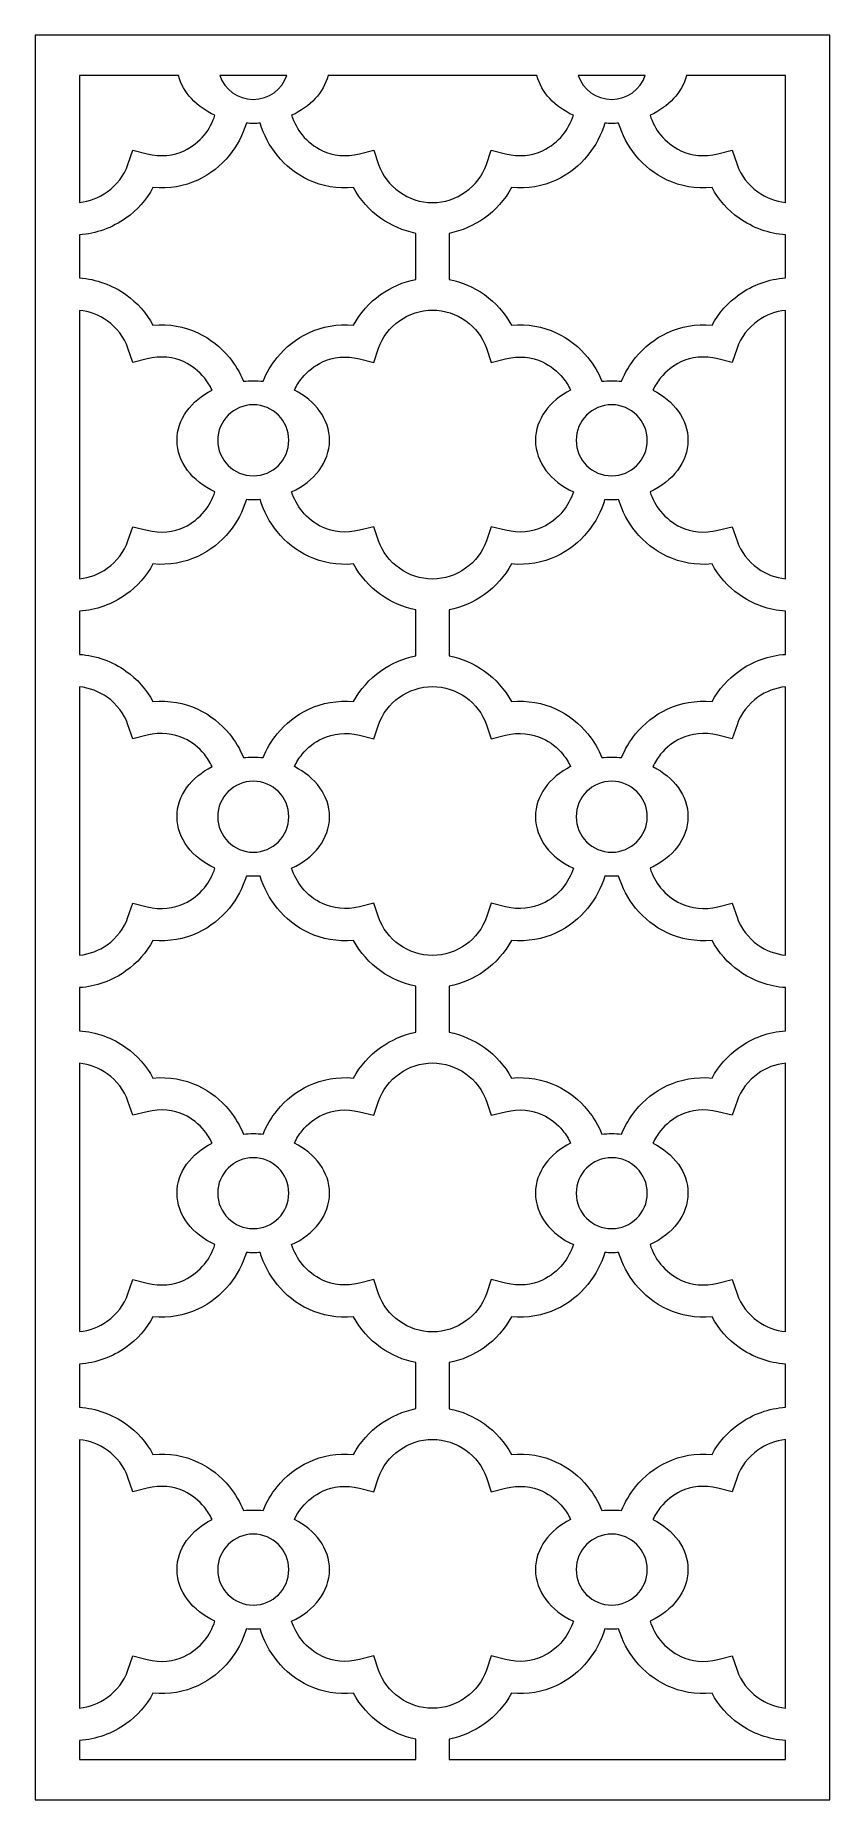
# Model space of a CAD drawing. Header units: centimetres. Extents: x 11.3 to 19, y -8.5 to 8.6.
import ezdxf

# ---------------------------------------------------------------- set-up
doc = ezdxf.new("R2010")
doc.units = ezdxf.units.CM
doc.header["$MEASUREMENT"] = 0
doc.layers.add('layer 1', color=7, linetype='Continuous')

msp = doc.modelspace()

# ---------------------------------------------------------------- linework, layer by layer
at = {"layer": 'layer 1', "lineweight": 9}
for points, knots in [([(18.98197, 1.42322), (18.98197, 1.42322), (18.98197, -8.45973), (18.98197, -8.45973), (18.98197, -8.45973), (18.98197, -8.45973), (11.30408, -8.45973), (11.30408, -8.45973), (11.30408, -8.45973), (11.30408, -8.45973), (11.30408, 1.42322), (11.30408, 1.42322), (11.30408, 1.42322), (11.30408, 1.42322), (11.30408, 1.42376), (11.30408, 1.42376), (11.30408, 1.42376), (11.30408, 1.42376), (11.30408, 8.60077), (11.30408, 8.60077), (11.30408, 8.60077), (11.30408, 8.60077), (18.98197, 8.60077), (18.98197, 8.60077), (18.98197, 8.60077), (18.98197, 8.60077), (18.98197, 1.42335), (18.98197, 1.42335), (18.98197, 1.42335), (18.98197, 1.42335), (18.98197, 1.42322), (18.98197, 1.42322)], [0, 0, 0, 0, 0.11111111, 0.11111111, 0.11111111, 0.11111111, 0.22222222, 0.22222222, 0.22222222, 0.22222222, 0.33333333, 0.33333333, 0.33333333, 0.33333333, 0.44444444, 0.44444444, 0.44444444, 0.44444444, 0.55555556, 0.55555556, 0.55555556, 0.55555556, 0.66666667, 0.66666667, 0.66666667, 0.66666667, 0.77777778, 0.77777778, 0.77777778, 0.77777778, 1, 1, 1, 1]), ([(11.73064, 8.21079), (11.73064, 8.21079), (12.68818, 8.21079), (12.68818, 8.21079), (12.68818, 8.21079), (12.73034, 8.04734), (12.86156, 7.90855), (13.0403, 7.82684), (13.0403, 7.82684), (13.01828, 7.75777), (12.98331, 7.69341), (12.938, 7.63776), (12.938, 7.63776), (12.88541, 7.57314), (12.81892, 7.52005), (12.74262, 7.48469), (12.74262, 7.48469), (12.63935, 7.43682), (12.51702, 7.42151), (12.38565, 7.4543), (12.38565, 7.4543), (12.38565, 7.4543), (12.24594, 7.48915), (12.24594, 7.48915), (12.24594, 7.48915), (12.24594, 7.48915), (12.19984, 7.35237), (12.19984, 7.35237), (12.19984, 7.35237), (12.1636, 7.24484), (12.0913, 7.1525), (11.99899, 7.08677), (11.99899, 7.08677), (11.92052, 7.03089), (11.82777, 6.99478), (11.73064, 6.98545), (11.73064, 6.98545), (11.73064, 6.98545), (11.73064, 8.21079), (11.73064, 8.21079)], [0, 0, 0, 0, 0.09090909, 0.09090909, 0.09090909, 0.09090909, 0.18181818, 0.18181818, 0.18181818, 0.18181818, 0.27272727, 0.27272727, 0.27272727, 0.27272727, 0.36363636, 0.36363636, 0.36363636, 0.36363636, 0.45454545, 0.45454545, 0.45454545, 0.45454545, 0.54545455, 0.54545455, 0.54545455, 0.54545455, 0.63636364, 0.63636364, 0.63636364, 0.63636364, 0.72727273, 0.72727273, 0.72727273, 0.72727273, 0.81818182, 0.81818182, 0.81818182, 0.81818182, 1, 1, 1, 1]), ([(13.08652, 8.21079), (13.08652, 8.21079), (13.73513, 8.21079), (13.73513, 8.21079), (13.73513, 8.21079), (13.68797, 8.07732), (13.56028, 7.98119), (13.41084, 7.98119), (13.41084, 7.98119), (13.26138, 7.98119), (13.13368, 8.07732), (13.08652, 8.21079)], [0, 0, 0, 0, 0.25, 0.25, 0.25, 0.25, 0.5, 0.5, 0.5, 0.5, 1, 1, 1, 1]), ([(14.13347, 8.21079), (14.13347, 8.21079), (16.15261, 8.21079), (16.15261, 8.21079), (16.15261, 8.21079), (16.19476, 8.04734), (16.32597, 7.90855), (16.50472, 7.82684), (16.50472, 7.82684), (16.48269, 7.75777), (16.44773, 7.69341), (16.40243, 7.63776), (16.40243, 7.63776), (16.34983, 7.57314), (16.28334, 7.52005), (16.20704, 7.48469), (16.20704, 7.48469), (16.10378, 7.43682), (15.98144, 7.42151), (15.85005, 7.4543), (15.85005, 7.4543), (15.85005, 7.4543), (15.71036, 7.48915), (15.71036, 7.48915), (15.71036, 7.48915), (15.71036, 7.48915), (15.66426, 7.35237), (15.66426, 7.35237), (15.66426, 7.35237), (15.62802, 7.24484), (15.55572, 7.1525), (15.46341, 7.08677), (15.46341, 7.08677), (15.37115, 7.02108), (15.25915, 6.98269), (15.14352, 6.98302), (15.14352, 6.98302), (15.14352, 6.98302), (15.14256, 6.98302), (15.14256, 6.98302), (15.14256, 6.98302), (15.02692, 6.98269), (14.91492, 7.02108), (14.82266, 7.08677), (14.82266, 7.08677), (14.73036, 7.1525), (14.65806, 7.24484), (14.62182, 7.35237), (14.62182, 7.35237), (14.62182, 7.35237), (14.57572, 7.48915), (14.57572, 7.48915), (14.57572, 7.48915), (14.57572, 7.48915), (14.43601, 7.4543), (14.43601, 7.4543), (14.43601, 7.4543), (14.30464, 7.42151), (14.18229, 7.43682), (14.07903, 7.48469), (14.07903, 7.48469), (14.00274, 7.52005), (13.93625, 7.57314), (13.88365, 7.63776), (13.88365, 7.63776), (13.83835, 7.69341), (13.80338, 7.75777), (13.78136, 7.82683), (13.78136, 7.82683), (13.96011, 7.90854), (14.09132, 8.04734), (14.13347, 8.21079)], [0, 0, 0, 0, 0.05263158, 0.05263158, 0.05263158, 0.05263158, 0.10526316, 0.10526316, 0.10526316, 0.10526316, 0.15789474, 0.15789474, 0.15789474, 0.15789474, 0.21052632, 0.21052632, 0.21052632, 0.21052632, 0.26315789, 0.26315789, 0.26315789, 0.26315789, 0.31578947, 0.31578947, 0.31578947, 0.31578947, 0.36842105, 0.36842105, 0.36842105, 0.36842105, 0.42105263, 0.42105263, 0.42105263, 0.42105263, 0.47368421, 0.47368421, 0.47368421, 0.47368421, 0.52631579, 0.52631579, 0.52631579, 0.52631579, 0.57894737, 0.57894737, 0.57894737, 0.57894737, 0.63157895, 0.63157895, 0.63157895, 0.63157895, 0.68421053, 0.68421053, 0.68421053, 0.68421053, 0.73684211, 0.73684211, 0.73684211, 0.73684211, 0.78947368, 0.78947368, 0.78947368, 0.78947368, 0.84210526, 0.84210526, 0.84210526, 0.84210526, 0.89473684, 0.89473684, 0.89473684, 0.89473684, 1, 1, 1, 1]), ([(16.55093, 8.21079), (16.55093, 8.21079), (17.19955, 8.21079), (17.19955, 8.21079), (17.19955, 8.21079), (17.1524, 8.07732), (17.0247, 7.98119), (16.87525, 7.98119), (16.87525, 7.98119), (16.7258, 7.98119), (16.59808, 8.07732), (16.55093, 8.21079)], [0, 0, 0, 0, 0.25, 0.25, 0.25, 0.25, 0.5, 0.5, 0.5, 0.5, 1, 1, 1, 1]), ([(17.59788, 8.21079), (17.59788, 8.21079), (18.55542, 8.21079), (18.55542, 8.21079), (18.55542, 8.21079), (18.55542, 8.21079), (18.55542, 6.98544), (18.55542, 6.98544), (18.55542, 6.98544), (18.4583, 6.99478), (18.36555, 7.03089), (18.28707, 7.08677), (18.28707, 7.08677), (18.19477, 7.1525), (18.12246, 7.24484), (18.08622, 7.35237), (18.08622, 7.35237), (18.08622, 7.35237), (18.04013, 7.48915), (18.04013, 7.48915), (18.04013, 7.48915), (18.04013, 7.48915), (17.90043, 7.4543), (17.90043, 7.4543), (17.90043, 7.4543), (17.76905, 7.42151), (17.64671, 7.43682), (17.54344, 7.48469), (17.54344, 7.48469), (17.46714, 7.52005), (17.40065, 7.57314), (17.34806, 7.63776), (17.34806, 7.63776), (17.30275, 7.69341), (17.26779, 7.75776), (17.24576, 7.82683), (17.24576, 7.82683), (17.42452, 7.90853), (17.55572, 8.04733), (17.59788, 8.21079)], [0, 0, 0, 0, 0.09090909, 0.09090909, 0.09090909, 0.09090909, 0.18181818, 0.18181818, 0.18181818, 0.18181818, 0.27272727, 0.27272727, 0.27272727, 0.27272727, 0.36363636, 0.36363636, 0.36363636, 0.36363636, 0.45454545, 0.45454545, 0.45454545, 0.45454545, 0.54545455, 0.54545455, 0.54545455, 0.54545455, 0.63636364, 0.63636364, 0.63636364, 0.63636364, 0.72727273, 0.72727273, 0.72727273, 0.72727273, 0.81818182, 0.81818182, 0.81818182, 0.81818182, 1, 1, 1, 1]), ([(11.73064, 6.25428), (11.73064, 6.25428), (11.73064, 6.67206), (11.73064, 6.67206), (11.73064, 6.67206), (11.89332, 6.68188), (12.04928, 6.73988), (12.1799, 6.8329), (12.1799, 6.8329), (12.28776, 6.90972), (12.37851, 7.01081), (12.44162, 7.12874), (12.44162, 7.12874), (12.59785, 7.11353), (12.74442, 7.14174), (12.87341, 7.20153), (12.87341, 7.20153), (12.99357, 7.25721), (13.09791, 7.34035), (13.18004, 7.44125), (13.18004, 7.44125), (13.25426, 7.53243), (13.3104, 7.63804), (13.34374, 7.75083), (13.34374, 7.75083), (13.36585, 7.74926), (13.38822, 7.74841), (13.41084, 7.74841), (13.41084, 7.74841), (13.43345, 7.74841), (13.45581, 7.74926), (13.47791, 7.75083), (13.47791, 7.75083), (13.51125, 7.63803), (13.5674, 7.53243), (13.64162, 7.44125), (13.64162, 7.44125), (13.72375, 7.34035), (13.82808, 7.25721), (13.94824, 7.20153), (13.94824, 7.20153), (14.07723, 7.14174), (14.22381, 7.11353), (14.38003, 7.12874), (14.38003, 7.12874), (14.44315, 7.01081), (14.53388, 6.90972), (14.64176, 6.8329), (14.64176, 6.8329), (14.74316, 6.7607), (14.85985, 6.70957), (14.98308, 6.68572), (14.98308, 6.68572), (14.98308, 6.68572), (14.98308, 6.24072), (14.98308, 6.24072), (14.98308, 6.24072), (14.85999, 6.21687), (14.7434, 6.1658), (14.64204, 6.09366), (14.64204, 6.09366), (14.5341, 6.01685), (14.44328, 5.91572), (14.38009, 5.79773), (14.38009, 5.79773), (14.22383, 5.81296), (14.07725, 5.78476), (13.94824, 5.72496), (13.94824, 5.72496), (13.82808, 5.66926), (13.72375, 5.58613), (13.64162, 5.48524), (13.64162, 5.48524), (13.58529, 5.41602), (13.53936, 5.33851), (13.50591, 5.25584), (13.50591, 5.25584), (13.47477, 5.25901), (13.44305, 5.26064), (13.41084, 5.26064), (13.41084, 5.26064), (13.37861, 5.26064), (13.34688, 5.259), (13.31573, 5.25584), (13.31573, 5.25584), (13.28229, 5.33851), (13.23637, 5.41602), (13.18004, 5.48524), (13.18004, 5.48524), (13.0979, 5.58613), (12.99357, 5.66926), (12.87341, 5.72496), (12.87341, 5.72496), (12.74442, 5.78476), (12.59784, 5.81295), (12.44161, 5.79774), (12.44161, 5.79774), (12.3785, 5.91568), (12.28792, 6.01656), (12.18021, 6.0932), (12.18021, 6.0932), (12.04964, 6.18611), (11.89363, 6.24403), (11.73064, 6.25428)], [0, 0, 0, 0, 0.03703704, 0.03703704, 0.03703704, 0.03703704, 0.07407407, 0.07407407, 0.07407407, 0.07407407, 0.11111111, 0.11111111, 0.11111111, 0.11111111, 0.14814815, 0.14814815, 0.14814815, 0.14814815, 0.18518519, 0.18518519, 0.18518519, 0.18518519, 0.22222222, 0.22222222, 0.22222222, 0.22222222, 0.25925926, 0.25925926, 0.25925926, 0.25925926, 0.2962963, 0.2962963, 0.2962963, 0.2962963, 0.33333333, 0.33333333, 0.33333333, 0.33333333, 0.37037037, 0.37037037, 0.37037037, 0.37037037, 0.40740741, 0.40740741, 0.40740741, 0.40740741, 0.44444444, 0.44444444, 0.44444444, 0.44444444, 0.48148148, 0.48148148, 0.48148148, 0.48148148, 0.51851852, 0.51851852, 0.51851852, 0.51851852, 0.55555556, 0.55555556, 0.55555556, 0.55555556, 0.59259259, 0.59259259, 0.59259259, 0.59259259, 0.62962963, 0.62962963, 0.62962963, 0.62962963, 0.66666667, 0.66666667, 0.66666667, 0.66666667, 0.7037037, 0.7037037, 0.7037037, 0.7037037, 0.74074074, 0.74074074, 0.74074074, 0.74074074, 0.77777778, 0.77777778, 0.77777778, 0.77777778, 0.81481481, 0.81481481, 0.81481481, 0.81481481, 0.85185185, 0.85185185, 0.85185185, 0.85185185, 0.88888889, 0.88888889, 0.88888889, 0.88888889, 0.92592593, 0.92592593, 0.92592593, 0.92592593, 1, 1, 1, 1]), ([(18.55542, 6.67205), (18.55542, 6.67205), (18.55542, 6.25443), (18.55542, 6.25443), (18.55542, 6.25443), (18.39292, 6.2446), (18.23706, 6.18661), (18.10645, 6.09366), (18.10645, 6.09366), (17.99851, 6.01685), (17.90769, 5.91572), (17.8445, 5.79773), (17.8445, 5.79773), (17.68825, 5.81296), (17.54165, 5.78476), (17.41265, 5.72496), (17.41265, 5.72496), (17.29249, 5.66926), (17.18816, 5.58613), (17.10603, 5.48524), (17.10603, 5.48524), (17.04969, 5.41602), (17.00376, 5.33852), (16.97033, 5.25585), (16.97033, 5.25585), (16.93919, 5.25901), (16.90745, 5.26064), (16.87525, 5.26064), (16.87525, 5.26064), (16.84304, 5.26064), (16.8113, 5.259), (16.78015, 5.25584), (16.78015, 5.25584), (16.74671, 5.33851), (16.70079, 5.41602), (16.64445, 5.48524), (16.64445, 5.48524), (16.56232, 5.58613), (16.45799, 5.66926), (16.33783, 5.72496), (16.33783, 5.72496), (16.20884, 5.78476), (16.06227, 5.81295), (15.90603, 5.79774), (15.90603, 5.79774), (15.84292, 5.91568), (15.75233, 6.01656), (15.64462, 6.0932), (15.64462, 6.0932), (15.54321, 6.16537), (15.42645, 6.21642), (15.30299, 6.24042), (15.30299, 6.24042), (15.30299, 6.24042), (15.30299, 6.68572), (15.30299, 6.68572), (15.30299, 6.68572), (15.42624, 6.70956), (15.54291, 6.76069), (15.64431, 6.8329), (15.64431, 6.8329), (15.75219, 6.90972), (15.84292, 7.01081), (15.90604, 7.12874), (15.90604, 7.12874), (16.06227, 7.11353), (16.20885, 7.14174), (16.33783, 7.20153), (16.33783, 7.20153), (16.45799, 7.25721), (16.56232, 7.34035), (16.64445, 7.44125), (16.64445, 7.44125), (16.71868, 7.53243), (16.77481, 7.63804), (16.80815, 7.75083), (16.80815, 7.75083), (16.83026, 7.74926), (16.85263, 7.74841), (16.87525, 7.74841), (16.87525, 7.74841), (16.89785, 7.74841), (16.92021, 7.74926), (16.94232, 7.75083), (16.94232, 7.75083), (16.97566, 7.63803), (17.03181, 7.53243), (17.10604, 7.44125), (17.10604, 7.44125), (17.18816, 7.34035), (17.29249, 7.25721), (17.41265, 7.20153), (17.41265, 7.20153), (17.54165, 7.14174), (17.68822, 7.11353), (17.84445, 7.12874), (17.84445, 7.12874), (17.90757, 7.01081), (17.99829, 6.90972), (18.10617, 6.8329), (18.10617, 6.8329), (18.23679, 6.73988), (18.39276, 6.68187), (18.55542, 6.67205)], [0, 0, 0, 0, 0.03703704, 0.03703704, 0.03703704, 0.03703704, 0.07407407, 0.07407407, 0.07407407, 0.07407407, 0.11111111, 0.11111111, 0.11111111, 0.11111111, 0.14814815, 0.14814815, 0.14814815, 0.14814815, 0.18518519, 0.18518519, 0.18518519, 0.18518519, 0.22222222, 0.22222222, 0.22222222, 0.22222222, 0.25925926, 0.25925926, 0.25925926, 0.25925926, 0.2962963, 0.2962963, 0.2962963, 0.2962963, 0.33333333, 0.33333333, 0.33333333, 0.33333333, 0.37037037, 0.37037037, 0.37037037, 0.37037037, 0.40740741, 0.40740741, 0.40740741, 0.40740741, 0.44444444, 0.44444444, 0.44444444, 0.44444444, 0.48148148, 0.48148148, 0.48148148, 0.48148148, 0.51851852, 0.51851852, 0.51851852, 0.51851852, 0.55555556, 0.55555556, 0.55555556, 0.55555556, 0.59259259, 0.59259259, 0.59259259, 0.59259259, 0.62962963, 0.62962963, 0.62962963, 0.62962963, 0.66666667, 0.66666667, 0.66666667, 0.66666667, 0.7037037, 0.7037037, 0.7037037, 0.7037037, 0.74074074, 0.74074074, 0.74074074, 0.74074074, 0.77777778, 0.77777778, 0.77777778, 0.77777778, 0.81481481, 0.81481481, 0.81481481, 0.81481481, 0.85185185, 0.85185185, 0.85185185, 0.85185185, 0.88888889, 0.88888889, 0.88888889, 0.88888889, 0.92592593, 0.92592593, 0.92592593, 0.92592593, 1, 1, 1, 1]), ([(11.73064, 3.34566), (11.73064, 3.34566), (11.73064, 5.94089), (11.73064, 5.94089), (11.73064, 5.94089), (11.82796, 5.9313), (11.92078, 5.8952), (11.99931, 5.83932), (11.99931, 5.83932), (12.0914, 5.7738), (12.16352, 5.68175), (12.19984, 5.5741), (12.19984, 5.5741), (12.19984, 5.5741), (12.24599, 5.43735), (12.24599, 5.43735), (12.24599, 5.43735), (12.24599, 5.43735), (12.38565, 5.47219), (12.38565, 5.47219), (12.38565, 5.47219), (12.51702, 5.50497), (12.63935, 5.48966), (12.74262, 5.4418), (12.74262, 5.4418), (12.81892, 5.40644), (12.88541, 5.35335), (12.938, 5.28873), (12.938, 5.28873), (12.96771, 5.25223), (12.99297, 5.21202), (13.01306, 5.16917), (13.01306, 5.16917), (12.8092, 5.0665), (12.67372, 4.88752), (12.67372, 4.68463), (12.67372, 4.68463), (12.67372, 4.47285), (12.82137, 4.28714), (13.0403, 4.18707), (13.0403, 4.18707), (13.01828, 4.11798), (12.98331, 4.05364), (12.938, 3.99797), (12.938, 3.99797), (12.88541, 3.93336), (12.81892, 3.88026), (12.74262, 3.8449), (12.74262, 3.8449), (12.63935, 3.79705), (12.51702, 3.78174), (12.38565, 3.81451), (12.38565, 3.81451), (12.38565, 3.81451), (12.24594, 3.84938), (12.24594, 3.84938), (12.24594, 3.84938), (12.24594, 3.84938), (12.19984, 3.7126), (12.19984, 3.7126), (12.19984, 3.7126), (12.1636, 3.60506), (12.0913, 3.51273), (11.99899, 3.44699), (11.99899, 3.44699), (11.92052, 3.39111), (11.82777, 3.355), (11.73064, 3.34566)], [0, 0, 0, 0, 0.05555556, 0.05555556, 0.05555556, 0.05555556, 0.11111111, 0.11111111, 0.11111111, 0.11111111, 0.16666667, 0.16666667, 0.16666667, 0.16666667, 0.22222222, 0.22222222, 0.22222222, 0.22222222, 0.27777778, 0.27777778, 0.27777778, 0.27777778, 0.33333333, 0.33333333, 0.33333333, 0.33333333, 0.38888889, 0.38888889, 0.38888889, 0.38888889, 0.44444444, 0.44444444, 0.44444444, 0.44444444, 0.5, 0.5, 0.5, 0.5, 0.55555556, 0.55555556, 0.55555556, 0.55555556, 0.61111111, 0.61111111, 0.61111111, 0.61111111, 0.66666667, 0.66666667, 0.66666667, 0.66666667, 0.72222222, 0.72222222, 0.72222222, 0.72222222, 0.77777778, 0.77777778, 0.77777778, 0.77777778, 0.83333333, 0.83333333, 0.83333333, 0.83333333, 0.88888889, 0.88888889, 0.88888889, 0.88888889, 1, 1, 1, 1]), ([(16.50472, 4.18707), (16.28578, 4.28714), (16.13813, 4.47285), (16.13813, 4.68463), (16.13813, 4.68463), (16.13813, 4.88752), (16.27361, 5.0665), (16.47747, 5.16917), (16.47747, 5.16917), (16.45739, 5.21202), (16.43213, 5.25224), (16.40243, 5.28873), (16.40243, 5.28873), (16.34983, 5.35335), (16.28334, 5.40644), (16.20704, 5.4418), (16.20704, 5.4418), (16.10378, 5.48966), (15.98144, 5.50497), (15.85005, 5.47219), (15.85005, 5.47219), (15.85005, 5.47219), (15.71041, 5.43735), (15.71041, 5.43735), (15.71041, 5.43735), (15.71041, 5.43735), (15.66426, 5.5741), (15.66426, 5.5741), (15.66426, 5.5741), (15.62794, 5.68175), (15.55581, 5.7738), (15.46372, 5.83932), (15.46372, 5.83932), (15.37131, 5.90509), (15.25909, 5.94346), (15.14303, 5.94346), (15.14303, 5.94346), (15.02733, 5.94385), (14.91527, 5.90548), (14.82295, 5.8398), (14.82295, 5.8398), (14.73052, 5.77402), (14.6581, 5.68165), (14.62182, 5.5741), (14.62182, 5.5741), (14.62182, 5.5741), (14.57566, 5.43735), (14.57566, 5.43735), (14.57566, 5.43735), (14.57566, 5.43735), (14.43601, 5.47219), (14.43601, 5.47219), (14.43601, 5.47219), (14.30464, 5.50497), (14.18229, 5.48966), (14.07903, 5.4418), (14.07903, 5.4418), (14.00274, 5.40644), (13.93625, 5.35335), (13.88365, 5.28873), (13.88365, 5.28873), (13.85394, 5.25224), (13.82868, 5.21203), (13.8086, 5.16917), (13.8086, 5.16917), (14.01245, 5.06651), (14.14795, 4.88753), (14.14795, 4.68463), (14.14795, 4.68463), (14.14795, 4.47285), (14.00029, 4.28711), (13.78136, 4.18707), (13.78136, 4.18707), (13.80338, 4.11798), (13.83835, 4.05364), (13.88365, 3.99797), (13.88365, 3.99797), (13.93625, 3.93336), (14.00274, 3.88026), (14.07903, 3.8449), (14.07903, 3.8449), (14.18229, 3.79705), (14.30464, 3.78174), (14.43601, 3.81451), (14.43601, 3.81451), (14.43601, 3.81451), (14.57572, 3.84938), (14.57572, 3.84938), (14.57572, 3.84938), (14.57572, 3.84938), (14.62182, 3.7126), (14.62182, 3.7126), (14.62182, 3.7126), (14.65806, 3.60506), (14.73036, 3.51273), (14.82266, 3.44699), (14.82266, 3.44699), (14.91492, 3.38129), (15.02692, 3.3429), (15.14256, 3.34325), (15.14256, 3.34325), (15.14256, 3.34325), (15.14352, 3.34325), (15.14352, 3.34325), (15.14352, 3.34325), (15.25915, 3.3429), (15.37115, 3.38129), (15.46341, 3.44699), (15.46341, 3.44699), (15.55572, 3.51273), (15.62802, 3.60506), (15.66426, 3.7126), (15.66426, 3.7126), (15.66426, 3.7126), (15.71036, 3.84938), (15.71036, 3.84938), (15.71036, 3.84938), (15.71036, 3.84938), (15.85005, 3.81451), (15.85005, 3.81451), (15.85005, 3.81451), (15.98144, 3.78174), (16.10378, 3.79705), (16.20704, 3.8449), (16.20704, 3.8449), (16.28334, 3.88026), (16.34983, 3.93336), (16.40243, 3.99797), (16.40243, 3.99797), (16.44773, 4.05364), (16.48269, 4.11798), (16.50472, 4.18707)], [0, 0, 0, 0, 0.02941176, 0.02941176, 0.02941176, 0.02941176, 0.05882353, 0.05882353, 0.05882353, 0.05882353, 0.08823529, 0.08823529, 0.08823529, 0.08823529, 0.11764706, 0.11764706, 0.11764706, 0.11764706, 0.14705882, 0.14705882, 0.14705882, 0.14705882, 0.17647059, 0.17647059, 0.17647059, 0.17647059, 0.20588235, 0.20588235, 0.20588235, 0.20588235, 0.23529412, 0.23529412, 0.23529412, 0.23529412, 0.26470588, 0.26470588, 0.26470588, 0.26470588, 0.29411765, 0.29411765, 0.29411765, 0.29411765, 0.32352941, 0.32352941, 0.32352941, 0.32352941, 0.35294118, 0.35294118, 0.35294118, 0.35294118, 0.38235294, 0.38235294, 0.38235294, 0.38235294, 0.41176471, 0.41176471, 0.41176471, 0.41176471, 0.44117647, 0.44117647, 0.44117647, 0.44117647, 0.47058824, 0.47058824, 0.47058824, 0.47058824, 0.5, 0.5, 0.5, 0.5, 0.52941176, 0.52941176, 0.52941176, 0.52941176, 0.55882353, 0.55882353, 0.55882353, 0.55882353, 0.58823529, 0.58823529, 0.58823529, 0.58823529, 0.61764706, 0.61764706, 0.61764706, 0.61764706, 0.64705882, 0.64705882, 0.64705882, 0.64705882, 0.67647059, 0.67647059, 0.67647059, 0.67647059, 0.70588235, 0.70588235, 0.70588235, 0.70588235, 0.73529412, 0.73529412, 0.73529412, 0.73529412, 0.76470588, 0.76470588, 0.76470588, 0.76470588, 0.79411765, 0.79411765, 0.79411765, 0.79411765, 0.82352941, 0.82352941, 0.82352941, 0.82352941, 0.85294118, 0.85294118, 0.85294118, 0.85294118, 0.88235294, 0.88235294, 0.88235294, 0.88235294, 0.91176471, 0.91176471, 0.91176471, 0.91176471, 0.94117647, 0.94117647, 0.94117647, 0.94117647, 1, 1, 1, 1]), ([(18.55542, 5.94104), (18.55542, 5.94104), (18.55542, 3.34566), (18.55542, 3.34566), (18.55542, 3.34566), (18.4583, 3.355), (18.36555, 3.3911), (18.28707, 3.44699), (18.28707, 3.44699), (18.19477, 3.51273), (18.12246, 3.60506), (18.08622, 3.7126), (18.08622, 3.7126), (18.08622, 3.7126), (18.04013, 3.84938), (18.04013, 3.84938), (18.04013, 3.84938), (18.04013, 3.84938), (17.90043, 3.81451), (17.90043, 3.81451), (17.90043, 3.81451), (17.76905, 3.78174), (17.64671, 3.79705), (17.54344, 3.8449), (17.54344, 3.8449), (17.46714, 3.88026), (17.40065, 3.93336), (17.34806, 3.99797), (17.34806, 3.99797), (17.30275, 4.05364), (17.26779, 4.11798), (17.24576, 4.18707), (17.24576, 4.18707), (17.46471, 4.28711), (17.61236, 4.47284), (17.61236, 4.68463), (17.61236, 4.68463), (17.61236, 4.88753), (17.47687, 5.06651), (17.27301, 5.16917), (17.27301, 5.16917), (17.29308, 5.21203), (17.31835, 5.25224), (17.34806, 5.28873), (17.34806, 5.28873), (17.40065, 5.35335), (17.46714, 5.40644), (17.54344, 5.4418), (17.54344, 5.4418), (17.64671, 5.48966), (17.76904, 5.50497), (17.90043, 5.47219), (17.90043, 5.47219), (17.90043, 5.47219), (18.04007, 5.43735), (18.04007, 5.43735), (18.04007, 5.43735), (18.04007, 5.43735), (18.08622, 5.5741), (18.08622, 5.5741), (18.08622, 5.5741), (18.12251, 5.68165), (18.19493, 5.77402), (18.28736, 5.8398), (18.28736, 5.8398), (18.36576, 5.89559), (18.4584, 5.93166), (18.55542, 5.94104)], [0, 0, 0, 0, 0.05555556, 0.05555556, 0.05555556, 0.05555556, 0.11111111, 0.11111111, 0.11111111, 0.11111111, 0.16666667, 0.16666667, 0.16666667, 0.16666667, 0.22222222, 0.22222222, 0.22222222, 0.22222222, 0.27777778, 0.27777778, 0.27777778, 0.27777778, 0.33333333, 0.33333333, 0.33333333, 0.33333333, 0.38888889, 0.38888889, 0.38888889, 0.38888889, 0.44444444, 0.44444444, 0.44444444, 0.44444444, 0.5, 0.5, 0.5, 0.5, 0.55555556, 0.55555556, 0.55555556, 0.55555556, 0.61111111, 0.61111111, 0.61111111, 0.61111111, 0.66666667, 0.66666667, 0.66666667, 0.66666667, 0.72222222, 0.72222222, 0.72222222, 0.72222222, 0.77777778, 0.77777778, 0.77777778, 0.77777778, 0.83333333, 0.83333333, 0.83333333, 0.83333333, 0.88888889, 0.88888889, 0.88888889, 0.88888889, 1, 1, 1, 1]), ([(13.41084, 5.02785), (13.60013, 5.02785), (13.75458, 4.87365), (13.75458, 4.68463), (13.75458, 4.68463), (13.75458, 4.49562), (13.60013, 4.3414), (13.41084, 4.3414), (13.41084, 4.3414), (13.22153, 4.3414), (13.06709, 4.49562), (13.06709, 4.68463), (13.06709, 4.68463), (13.06709, 4.87365), (13.22153, 5.02785), (13.41084, 5.02785)], [0, 0, 0, 0, 0.2, 0.2, 0.2, 0.2, 0.4, 0.4, 0.4, 0.4, 0.6, 0.6, 0.6, 0.6, 1, 1, 1, 1]), ([(16.87525, 5.02785), (17.06455, 5.02785), (17.219, 4.87365), (17.219, 4.68463), (17.219, 4.68463), (17.219, 4.49562), (17.06455, 4.3414), (16.87525, 4.3414), (16.87525, 4.3414), (16.68594, 4.3414), (16.53149, 4.49562), (16.53149, 4.68463), (16.53149, 4.68463), (16.53149, 4.87365), (16.68594, 5.02785), (16.87525, 5.02785)], [0, 0, 0, 0, 0.2, 0.2, 0.2, 0.2, 0.4, 0.4, 0.4, 0.4, 0.6, 0.6, 0.6, 0.6, 1, 1, 1, 1]), ([(11.73064, 2.61449), (11.73064, 2.61449), (11.73064, 3.03229), (11.73064, 3.03229), (11.73064, 3.03229), (11.89332, 3.04209), (12.04928, 3.10011), (12.1799, 3.19311), (12.1799, 3.19311), (12.28776, 3.26994), (12.37851, 3.37104), (12.44162, 3.48896), (12.44162, 3.48896), (12.59785, 3.47375), (12.74442, 3.50195), (12.87341, 3.56174), (12.87341, 3.56174), (12.99357, 3.61743), (13.09791, 3.70056), (13.18004, 3.80146), (13.18004, 3.80146), (13.25426, 3.89266), (13.3104, 3.99825), (13.34374, 4.11106), (13.34374, 4.11106), (13.36585, 4.10948), (13.38822, 4.10863), (13.41084, 4.10863), (13.41084, 4.10863), (13.43345, 4.10863), (13.45581, 4.10949), (13.47791, 4.11105), (13.47791, 4.11105), (13.51125, 3.99824), (13.5674, 3.89266), (13.64162, 3.80146), (13.64162, 3.80146), (13.72375, 3.70056), (13.82808, 3.61743), (13.94824, 3.56174), (13.94824, 3.56174), (14.07723, 3.50196), (14.22381, 3.47375), (14.38003, 3.48896), (14.38003, 3.48896), (14.44315, 3.37104), (14.53388, 3.26994), (14.64176, 3.19311), (14.64176, 3.19311), (14.74316, 3.12091), (14.85985, 3.06978), (14.98308, 3.04593), (14.98308, 3.04593), (14.98308, 3.04593), (14.98308, 2.60094), (14.98308, 2.60094), (14.98308, 2.60094), (14.85999, 2.57709), (14.7434, 2.52601), (14.64204, 2.45388), (14.64204, 2.45388), (14.5341, 2.37707), (14.44328, 2.27593), (14.38009, 2.15795), (14.38009, 2.15795), (14.22383, 2.17318), (14.07725, 2.14497), (13.94824, 2.08518), (13.94824, 2.08518), (13.82808, 2.02949), (13.72375, 1.94636), (13.64162, 1.84546), (13.64162, 1.84546), (13.58529, 1.77624), (13.53936, 1.69873), (13.50591, 1.61607), (13.50591, 1.61607), (13.47477, 1.61923), (13.44305, 1.62086), (13.41084, 1.62086), (13.41084, 1.62086), (13.37861, 1.62086), (13.34688, 1.61923), (13.31573, 1.61606), (13.31573, 1.61606), (13.28229, 1.69873), (13.23637, 1.77624), (13.18004, 1.84546), (13.18004, 1.84546), (13.0979, 1.94636), (12.99357, 2.02949), (12.87341, 2.08518), (12.87341, 2.08518), (12.74442, 2.14497), (12.59784, 2.17318), (12.44161, 2.15795), (12.44161, 2.15795), (12.3785, 2.2759), (12.28792, 2.37677), (12.18021, 2.45341), (12.18021, 2.45341), (12.04964, 2.54633), (11.89363, 2.60426), (11.73064, 2.61449)], [0, 0, 0, 0, 0.03703704, 0.03703704, 0.03703704, 0.03703704, 0.07407407, 0.07407407, 0.07407407, 0.07407407, 0.11111111, 0.11111111, 0.11111111, 0.11111111, 0.14814815, 0.14814815, 0.14814815, 0.14814815, 0.18518519, 0.18518519, 0.18518519, 0.18518519, 0.22222222, 0.22222222, 0.22222222, 0.22222222, 0.25925926, 0.25925926, 0.25925926, 0.25925926, 0.2962963, 0.2962963, 0.2962963, 0.2962963, 0.33333333, 0.33333333, 0.33333333, 0.33333333, 0.37037037, 0.37037037, 0.37037037, 0.37037037, 0.40740741, 0.40740741, 0.40740741, 0.40740741, 0.44444444, 0.44444444, 0.44444444, 0.44444444, 0.48148148, 0.48148148, 0.48148148, 0.48148148, 0.51851852, 0.51851852, 0.51851852, 0.51851852, 0.55555556, 0.55555556, 0.55555556, 0.55555556, 0.59259259, 0.59259259, 0.59259259, 0.59259259, 0.62962963, 0.62962963, 0.62962963, 0.62962963, 0.66666667, 0.66666667, 0.66666667, 0.66666667, 0.7037037, 0.7037037, 0.7037037, 0.7037037, 0.74074074, 0.74074074, 0.74074074, 0.74074074, 0.77777778, 0.77777778, 0.77777778, 0.77777778, 0.81481481, 0.81481481, 0.81481481, 0.81481481, 0.85185185, 0.85185185, 0.85185185, 0.85185185, 0.88888889, 0.88888889, 0.88888889, 0.88888889, 0.92592593, 0.92592593, 0.92592593, 0.92592593, 1, 1, 1, 1]), ([(18.55542, 3.03228), (18.55542, 3.03228), (18.55542, 2.61465), (18.55542, 2.61465), (18.55542, 2.61465), (18.39292, 2.60481), (18.23706, 2.54682), (18.10645, 2.45388), (18.10645, 2.45388), (17.99851, 2.37707), (17.90769, 2.27593), (17.8445, 2.15795), (17.8445, 2.15795), (17.68825, 2.17318), (17.54165, 2.14497), (17.41265, 2.08518), (17.41265, 2.08518), (17.29249, 2.02949), (17.18816, 1.94636), (17.10603, 1.84546), (17.10603, 1.84546), (17.04969, 1.77624), (17.00376, 1.69874), (16.97033, 1.61607), (16.97033, 1.61607), (16.93919, 1.61923), (16.90745, 1.62086), (16.87525, 1.62086), (16.87525, 1.62086), (16.84304, 1.62086), (16.8113, 1.61922), (16.78015, 1.61606), (16.78015, 1.61606), (16.74671, 1.69873), (16.70079, 1.77624), (16.64445, 1.84546), (16.64445, 1.84546), (16.56232, 1.94636), (16.45799, 2.02949), (16.33783, 2.08518), (16.33783, 2.08518), (16.20884, 2.14497), (16.06227, 2.17318), (15.90603, 2.15795), (15.90603, 2.15795), (15.84292, 2.2759), (15.75233, 2.37677), (15.64462, 2.45341), (15.64462, 2.45341), (15.54321, 2.52558), (15.42645, 2.57664), (15.30299, 2.60064), (15.30299, 2.60064), (15.30299, 2.60064), (15.30299, 3.04593), (15.30299, 3.04593), (15.30299, 3.04593), (15.42624, 3.06978), (15.54291, 3.1209), (15.64431, 3.19311), (15.64431, 3.19311), (15.75219, 3.26994), (15.84292, 3.37104), (15.90604, 3.48896), (15.90604, 3.48896), (16.06227, 3.47375), (16.20885, 3.50195), (16.33783, 3.56174), (16.33783, 3.56174), (16.45799, 3.61743), (16.56232, 3.70056), (16.64445, 3.80146), (16.64445, 3.80146), (16.71868, 3.89266), (16.77481, 3.99825), (16.80815, 4.11106), (16.80815, 4.11106), (16.83026, 4.10948), (16.85263, 4.10863), (16.87525, 4.10863), (16.87525, 4.10863), (16.89785, 4.10863), (16.92021, 4.10948), (16.94232, 4.11105), (16.94232, 4.11105), (16.97566, 3.99825), (17.03181, 3.89266), (17.10604, 3.80146), (17.10604, 3.80146), (17.18816, 3.70056), (17.29249, 3.61743), (17.41265, 3.56174), (17.41265, 3.56174), (17.54165, 3.50196), (17.68822, 3.47375), (17.84445, 3.48896), (17.84445, 3.48896), (17.90757, 3.37104), (17.99829, 3.26994), (18.10617, 3.19311), (18.10617, 3.19311), (18.23679, 3.10011), (18.39276, 3.04208), (18.55542, 3.03228)], [0, 0, 0, 0, 0.03703704, 0.03703704, 0.03703704, 0.03703704, 0.07407407, 0.07407407, 0.07407407, 0.07407407, 0.11111111, 0.11111111, 0.11111111, 0.11111111, 0.14814815, 0.14814815, 0.14814815, 0.14814815, 0.18518519, 0.18518519, 0.18518519, 0.18518519, 0.22222222, 0.22222222, 0.22222222, 0.22222222, 0.25925926, 0.25925926, 0.25925926, 0.25925926, 0.2962963, 0.2962963, 0.2962963, 0.2962963, 0.33333333, 0.33333333, 0.33333333, 0.33333333, 0.37037037, 0.37037037, 0.37037037, 0.37037037, 0.40740741, 0.40740741, 0.40740741, 0.40740741, 0.44444444, 0.44444444, 0.44444444, 0.44444444, 0.48148148, 0.48148148, 0.48148148, 0.48148148, 0.51851852, 0.51851852, 0.51851852, 0.51851852, 0.55555556, 0.55555556, 0.55555556, 0.55555556, 0.59259259, 0.59259259, 0.59259259, 0.59259259, 0.62962963, 0.62962963, 0.62962963, 0.62962963, 0.66666667, 0.66666667, 0.66666667, 0.66666667, 0.7037037, 0.7037037, 0.7037037, 0.7037037, 0.74074074, 0.74074074, 0.74074074, 0.74074074, 0.77777778, 0.77777778, 0.77777778, 0.77777778, 0.81481481, 0.81481481, 0.81481481, 0.81481481, 0.85185185, 0.85185185, 0.85185185, 0.85185185, 0.88888889, 0.88888889, 0.88888889, 0.88888889, 0.92592593, 0.92592593, 0.92592593, 0.92592593, 1, 1, 1, 1]), ([(11.73064, -0.29412), (11.73064, -0.29412), (11.73064, 2.30111), (11.73064, 2.30111), (11.73064, 2.30111), (11.82796, 2.29152), (11.92078, 2.25541), (11.99931, 2.19955), (11.99931, 2.19955), (12.0914, 2.13401), (12.16352, 2.04198), (12.19984, 1.93433), (12.19984, 1.93433), (12.19984, 1.93433), (12.24599, 1.79756), (12.24599, 1.79756), (12.24599, 1.79756), (12.24599, 1.79756), (12.38565, 1.83241), (12.38565, 1.83241), (12.38565, 1.83241), (12.51702, 1.8652), (12.63935, 1.84988), (12.74262, 1.80202), (12.74262, 1.80202), (12.81892, 1.76666), (12.88541, 1.71356), (12.938, 1.64895), (12.938, 1.64895), (12.96771, 1.61245), (12.99297, 1.57223), (13.01306, 1.52938), (13.01306, 1.52938), (12.8092, 1.42672), (12.67372, 1.24773), (12.67372, 1.04485), (12.67372, 1.04485), (12.67372, 0.83306), (12.82137, 0.64735), (13.0403, 0.54729), (13.0403, 0.54729), (13.01828, 0.47819), (12.98331, 0.41386), (12.938, 0.35819), (12.938, 0.35819), (12.88541, 0.29357), (12.81892, 0.24048), (12.74262, 0.20513), (12.74262, 0.20513), (12.63935, 0.15726), (12.51702, 0.14195), (12.38565, 0.17472), (12.38565, 0.17472), (12.38565, 0.17472), (12.24594, 0.20958), (12.24594, 0.20958), (12.24594, 0.20958), (12.24594, 0.20958), (12.19984, 0.07281), (12.19984, 0.07281), (12.19984, 0.07281), (12.1636, -0.03472), (12.0913, -0.12706), (11.99899, -0.19279), (11.99899, -0.19279), (11.92052, -0.24867), (11.82777, -0.28478), (11.73064, -0.29412)], [0, 0, 0, 0, 0.05555556, 0.05555556, 0.05555556, 0.05555556, 0.11111111, 0.11111111, 0.11111111, 0.11111111, 0.16666667, 0.16666667, 0.16666667, 0.16666667, 0.22222222, 0.22222222, 0.22222222, 0.22222222, 0.27777778, 0.27777778, 0.27777778, 0.27777778, 0.33333333, 0.33333333, 0.33333333, 0.33333333, 0.38888889, 0.38888889, 0.38888889, 0.38888889, 0.44444444, 0.44444444, 0.44444444, 0.44444444, 0.5, 0.5, 0.5, 0.5, 0.55555556, 0.55555556, 0.55555556, 0.55555556, 0.61111111, 0.61111111, 0.61111111, 0.61111111, 0.66666667, 0.66666667, 0.66666667, 0.66666667, 0.72222222, 0.72222222, 0.72222222, 0.72222222, 0.77777778, 0.77777778, 0.77777778, 0.77777778, 0.83333333, 0.83333333, 0.83333333, 0.83333333, 0.88888889, 0.88888889, 0.88888889, 0.88888889, 1, 1, 1, 1]), ([(16.50472, 0.54729), (16.28578, 0.64735), (16.13813, 0.83306), (16.13813, 1.04485), (16.13813, 1.04485), (16.13813, 1.24773), (16.27361, 1.42672), (16.47747, 1.52938), (16.47747, 1.52938), (16.45739, 1.57223), (16.43213, 1.61246), (16.40243, 1.64895), (16.40243, 1.64895), (16.34983, 1.71356), (16.28334, 1.76666), (16.20704, 1.80202), (16.20704, 1.80202), (16.10378, 1.84988), (15.98144, 1.8652), (15.85005, 1.83241), (15.85005, 1.83241), (15.85005, 1.83241), (15.71041, 1.79756), (15.71041, 1.79756), (15.71041, 1.79756), (15.71041, 1.79756), (15.66426, 1.93433), (15.66426, 1.93433), (15.66426, 1.93433), (15.62794, 2.04198), (15.55581, 2.13401), (15.46372, 2.19955), (15.46372, 2.19955), (15.37131, 2.26531), (15.25909, 2.30368), (15.14303, 2.30368), (15.14303, 2.30368), (15.02733, 2.30407), (14.91527, 2.2657), (14.82295, 2.20001), (14.82295, 2.20001), (14.73052, 2.13424), (14.6581, 2.04186), (14.62182, 1.93433), (14.62182, 1.93433), (14.62182, 1.93433), (14.57566, 1.79756), (14.57566, 1.79756), (14.57566, 1.79756), (14.57566, 1.79756), (14.43601, 1.83241), (14.43601, 1.83241), (14.43601, 1.83241), (14.30464, 1.8652), (14.18229, 1.84988), (14.07903, 1.80202), (14.07903, 1.80202), (14.00274, 1.76666), (13.93625, 1.71356), (13.88365, 1.64895), (13.88365, 1.64895), (13.85394, 1.61246), (13.82868, 1.57224), (13.8086, 1.52939), (13.8086, 1.52939), (14.01245, 1.42672), (14.14795, 1.24774), (14.14795, 1.04485), (14.14795, 1.04485), (14.14795, 0.83306), (14.00029, 0.64735), (13.78136, 0.54728), (13.78136, 0.54728), (13.80338, 0.47819), (13.83835, 0.41386), (13.88365, 0.35819), (13.88365, 0.35819), (13.93625, 0.29357), (14.00274, 0.24048), (14.07903, 0.20513), (14.07903, 0.20513), (14.18229, 0.15726), (14.30464, 0.14195), (14.43601, 0.17472), (14.43601, 0.17472), (14.43601, 0.17472), (14.57572, 0.20958), (14.57572, 0.20958), (14.57572, 0.20958), (14.57572, 0.20958), (14.62182, 0.07281), (14.62182, 0.07281), (14.62182, 0.07281), (14.65806, -0.03472), (14.73036, -0.12706), (14.82266, -0.19279), (14.82266, -0.19279), (14.91492, -0.2585), (15.02692, -0.29687), (15.14256, -0.29654), (15.14256, -0.29654), (15.14256, -0.29654), (15.14352, -0.29654), (15.14352, -0.29654), (15.14352, -0.29654), (15.25915, -0.29687), (15.37115, -0.2585), (15.46341, -0.19279), (15.46341, -0.19279), (15.55572, -0.12706), (15.62802, -0.03472), (15.66426, 0.07281), (15.66426, 0.07281), (15.66426, 0.07281), (15.71036, 0.20958), (15.71036, 0.20958), (15.71036, 0.20958), (15.71036, 0.20958), (15.85005, 0.17472), (15.85005, 0.17472), (15.85005, 0.17472), (15.98144, 0.14195), (16.10378, 0.15726), (16.20704, 0.20513), (16.20704, 0.20513), (16.28334, 0.24048), (16.34983, 0.29357), (16.40243, 0.35819), (16.40243, 0.35819), (16.44773, 0.41386), (16.48269, 0.47819), (16.50472, 0.54729)], [0, 0, 0, 0, 0.02941176, 0.02941176, 0.02941176, 0.02941176, 0.05882353, 0.05882353, 0.05882353, 0.05882353, 0.08823529, 0.08823529, 0.08823529, 0.08823529, 0.11764706, 0.11764706, 0.11764706, 0.11764706, 0.14705882, 0.14705882, 0.14705882, 0.14705882, 0.17647059, 0.17647059, 0.17647059, 0.17647059, 0.20588235, 0.20588235, 0.20588235, 0.20588235, 0.23529412, 0.23529412, 0.23529412, 0.23529412, 0.26470588, 0.26470588, 0.26470588, 0.26470588, 0.29411765, 0.29411765, 0.29411765, 0.29411765, 0.32352941, 0.32352941, 0.32352941, 0.32352941, 0.35294118, 0.35294118, 0.35294118, 0.35294118, 0.38235294, 0.38235294, 0.38235294, 0.38235294, 0.41176471, 0.41176471, 0.41176471, 0.41176471, 0.44117647, 0.44117647, 0.44117647, 0.44117647, 0.47058824, 0.47058824, 0.47058824, 0.47058824, 0.5, 0.5, 0.5, 0.5, 0.52941176, 0.52941176, 0.52941176, 0.52941176, 0.55882353, 0.55882353, 0.55882353, 0.55882353, 0.58823529, 0.58823529, 0.58823529, 0.58823529, 0.61764706, 0.61764706, 0.61764706, 0.61764706, 0.64705882, 0.64705882, 0.64705882, 0.64705882, 0.67647059, 0.67647059, 0.67647059, 0.67647059, 0.70588235, 0.70588235, 0.70588235, 0.70588235, 0.73529412, 0.73529412, 0.73529412, 0.73529412, 0.76470588, 0.76470588, 0.76470588, 0.76470588, 0.79411765, 0.79411765, 0.79411765, 0.79411765, 0.82352941, 0.82352941, 0.82352941, 0.82352941, 0.85294118, 0.85294118, 0.85294118, 0.85294118, 0.88235294, 0.88235294, 0.88235294, 0.88235294, 0.91176471, 0.91176471, 0.91176471, 0.91176471, 0.94117647, 0.94117647, 0.94117647, 0.94117647, 1, 1, 1, 1]), ([(18.55542, 2.30125), (18.55542, 2.30125), (18.55542, -0.29412), (18.55542, -0.29412), (18.55542, -0.29412), (18.4583, -0.28479), (18.36555, -0.24868), (18.28707, -0.19279), (18.28707, -0.19279), (18.19477, -0.12706), (18.12246, -0.03472), (18.08622, 0.07281), (18.08622, 0.07281), (18.08622, 0.07281), (18.04013, 0.20958), (18.04013, 0.20958), (18.04013, 0.20958), (18.04013, 0.20958), (17.90043, 0.17472), (17.90043, 0.17472), (17.90043, 0.17472), (17.76905, 0.14195), (17.64671, 0.15726), (17.54344, 0.20513), (17.54344, 0.20513), (17.46714, 0.24048), (17.40065, 0.29357), (17.34806, 0.35819), (17.34806, 0.35819), (17.30275, 0.41385), (17.26779, 0.47819), (17.24576, 0.54728), (17.24576, 0.54728), (17.46471, 0.64734), (17.61236, 0.83306), (17.61236, 1.04485), (17.61236, 1.04485), (17.61236, 1.24774), (17.47687, 1.42673), (17.27301, 1.52939), (17.27301, 1.52939), (17.29308, 1.57224), (17.31835, 1.61246), (17.34806, 1.64895), (17.34806, 1.64895), (17.40065, 1.71356), (17.46714, 1.76666), (17.54344, 1.80202), (17.54344, 1.80202), (17.64671, 1.84988), (17.76904, 1.8652), (17.90043, 1.83241), (17.90043, 1.83241), (17.90043, 1.83241), (18.04007, 1.79756), (18.04007, 1.79756), (18.04007, 1.79756), (18.04007, 1.79756), (18.08622, 1.93433), (18.08622, 1.93433), (18.08622, 1.93433), (18.12251, 2.04186), (18.19493, 2.13424), (18.28736, 2.20001), (18.28736, 2.20001), (18.36576, 2.2558), (18.4584, 2.29189), (18.55542, 2.30125)], [0, 0, 0, 0, 0.05555556, 0.05555556, 0.05555556, 0.05555556, 0.11111111, 0.11111111, 0.11111111, 0.11111111, 0.16666667, 0.16666667, 0.16666667, 0.16666667, 0.22222222, 0.22222222, 0.22222222, 0.22222222, 0.27777778, 0.27777778, 0.27777778, 0.27777778, 0.33333333, 0.33333333, 0.33333333, 0.33333333, 0.38888889, 0.38888889, 0.38888889, 0.38888889, 0.44444444, 0.44444444, 0.44444444, 0.44444444, 0.5, 0.5, 0.5, 0.5, 0.55555556, 0.55555556, 0.55555556, 0.55555556, 0.61111111, 0.61111111, 0.61111111, 0.61111111, 0.66666667, 0.66666667, 0.66666667, 0.66666667, 0.72222222, 0.72222222, 0.72222222, 0.72222222, 0.77777778, 0.77777778, 0.77777778, 0.77777778, 0.83333333, 0.83333333, 0.83333333, 0.83333333, 0.88888889, 0.88888889, 0.88888889, 0.88888889, 1, 1, 1, 1]), ([(13.41084, 1.38808), (13.60013, 1.38808), (13.75458, 1.23387), (13.75458, 1.04485), (13.75458, 1.04485), (13.75458, 0.85584), (13.60013, 0.70162), (13.41084, 0.70162), (13.41084, 0.70162), (13.22153, 0.70162), (13.06709, 0.85584), (13.06709, 1.04485), (13.06709, 1.04485), (13.06709, 1.23387), (13.22153, 1.38808), (13.41084, 1.38808)], [0, 0, 0, 0, 0.2, 0.2, 0.2, 0.2, 0.4, 0.4, 0.4, 0.4, 0.6, 0.6, 0.6, 0.6, 1, 1, 1, 1]), ([(16.87525, 1.38808), (17.06455, 1.38808), (17.219, 1.23387), (17.219, 1.04485), (17.219, 1.04485), (17.219, 0.85584), (17.06455, 0.70162), (16.87525, 0.70162), (16.87525, 0.70162), (16.68594, 0.70162), (16.53149, 0.85584), (16.53149, 1.04485), (16.53149, 1.04485), (16.53149, 1.23387), (16.68594, 1.38808), (16.87525, 1.38808)], [0, 0, 0, 0, 0.2, 0.2, 0.2, 0.2, 0.4, 0.4, 0.4, 0.4, 0.6, 0.6, 0.6, 0.6, 1, 1, 1, 1]), ([(11.73064, -1.02528), (11.73064, -1.02528), (11.73064, -0.6075), (11.73064, -0.6075), (11.73064, -0.6075), (11.89332, -0.59769), (12.04928, -0.53967), (12.1799, -0.44666), (12.1799, -0.44666), (12.28776, -0.36985), (12.37851, -0.26874), (12.44162, -0.15083), (12.44162, -0.15083), (12.59785, -0.16605), (12.74442, -0.13783), (12.87341, -0.07804), (12.87341, -0.07804), (12.99357, -0.02235), (13.09791, 0.06078), (13.18004, 0.16169), (13.18004, 0.16169), (13.25426, 0.25287), (13.3104, 0.35847), (13.34374, 0.47127), (13.34374, 0.47127), (13.36585, 0.4697), (13.38822, 0.46885), (13.41084, 0.46885), (13.41084, 0.46885), (13.43345, 0.46885), (13.45581, 0.4697), (13.47791, 0.47127), (13.47791, 0.47127), (13.51125, 0.35847), (13.5674, 0.25287), (13.64162, 0.16169), (13.64162, 0.16169), (13.72375, 0.06078), (13.82808, -0.02235), (13.94824, -0.07804), (13.94824, -0.07804), (14.07723, -0.13782), (14.22381, -0.16604), (14.38003, -0.15082), (14.38003, -0.15082), (14.44315, -0.26874), (14.53388, -0.36985), (14.64176, -0.44666), (14.64176, -0.44666), (14.74316, -0.51887), (14.85985, -0.56999), (14.98308, -0.59384), (14.98308, -0.59384), (14.98308, -0.59384), (14.98308, -1.03884), (14.98308, -1.03884), (14.98308, -1.03884), (14.85999, -1.0627), (14.7434, -1.11377), (14.64204, -1.1859), (14.64204, -1.1859), (14.5341, -1.26271), (14.44328, -1.36385), (14.38009, -1.48183), (14.38009, -1.48183), (14.22383, -1.4666), (14.07725, -1.49481), (13.94824, -1.5546), (13.94824, -1.5546), (13.82808, -1.61029), (13.72375, -1.69342), (13.64162, -1.79433), (13.64162, -1.79433), (13.58529, -1.86355), (13.53936, -1.94106), (13.50591, -2.02372), (13.50591, -2.02372), (13.47477, -2.02056), (13.44305, -2.01891), (13.41084, -2.01891), (13.41084, -2.01891), (13.37861, -2.01891), (13.34688, -2.02056), (13.31573, -2.02372), (13.31573, -2.02372), (13.28229, -1.94106), (13.23637, -1.86355), (13.18004, -1.79433), (13.18004, -1.79433), (13.0979, -1.69342), (12.99357, -1.61029), (12.87341, -1.5546), (12.87341, -1.5546), (12.74442, -1.49482), (12.59784, -1.4666), (12.44161, -1.48182), (12.44161, -1.48182), (12.3785, -1.36387), (12.28792, -1.26301), (12.18021, -1.18636), (12.18021, -1.18636), (12.04964, -1.09345), (11.89363, -1.03553), (11.73064, -1.02528)], [0, 0, 0, 0, 0.03703704, 0.03703704, 0.03703704, 0.03703704, 0.07407407, 0.07407407, 0.07407407, 0.07407407, 0.11111111, 0.11111111, 0.11111111, 0.11111111, 0.14814815, 0.14814815, 0.14814815, 0.14814815, 0.18518519, 0.18518519, 0.18518519, 0.18518519, 0.22222222, 0.22222222, 0.22222222, 0.22222222, 0.25925926, 0.25925926, 0.25925926, 0.25925926, 0.2962963, 0.2962963, 0.2962963, 0.2962963, 0.33333333, 0.33333333, 0.33333333, 0.33333333, 0.37037037, 0.37037037, 0.37037037, 0.37037037, 0.40740741, 0.40740741, 0.40740741, 0.40740741, 0.44444444, 0.44444444, 0.44444444, 0.44444444, 0.48148148, 0.48148148, 0.48148148, 0.48148148, 0.51851852, 0.51851852, 0.51851852, 0.51851852, 0.55555556, 0.55555556, 0.55555556, 0.55555556, 0.59259259, 0.59259259, 0.59259259, 0.59259259, 0.62962963, 0.62962963, 0.62962963, 0.62962963, 0.66666667, 0.66666667, 0.66666667, 0.66666667, 0.7037037, 0.7037037, 0.7037037, 0.7037037, 0.74074074, 0.74074074, 0.74074074, 0.74074074, 0.77777778, 0.77777778, 0.77777778, 0.77777778, 0.81481481, 0.81481481, 0.81481481, 0.81481481, 0.85185185, 0.85185185, 0.85185185, 0.85185185, 0.88888889, 0.88888889, 0.88888889, 0.88888889, 0.92592593, 0.92592593, 0.92592593, 0.92592593, 1, 1, 1, 1]), ([(18.55542, -0.60751), (18.55542, -0.60751), (18.55542, -1.02514), (18.55542, -1.02514), (18.55542, -1.02514), (18.39292, -1.03497), (18.23706, -1.09296), (18.10645, -1.1859), (18.10645, -1.1859), (17.99851, -1.26271), (17.90769, -1.36385), (17.8445, -1.48183), (17.8445, -1.48183), (17.68825, -1.4666), (17.54165, -1.49481), (17.41265, -1.5546), (17.41265, -1.5546), (17.29249, -1.61029), (17.18816, -1.69342), (17.10603, -1.79433), (17.10603, -1.79433), (17.04969, -1.86354), (17.00376, -1.94105), (16.97033, -2.02371), (16.97033, -2.02371), (16.93919, -2.02056), (16.90745, -2.01891), (16.87525, -2.01891), (16.87525, -2.01891), (16.84304, -2.01891), (16.8113, -2.02056), (16.78015, -2.02372), (16.78015, -2.02372), (16.74671, -1.94106), (16.70079, -1.86355), (16.64445, -1.79433), (16.64445, -1.79433), (16.56232, -1.69342), (16.45799, -1.61029), (16.33783, -1.5546), (16.33783, -1.5546), (16.20884, -1.49482), (16.06227, -1.4666), (15.90603, -1.48182), (15.90603, -1.48182), (15.84292, -1.36387), (15.75233, -1.26301), (15.64462, -1.18636), (15.64462, -1.18636), (15.54321, -1.1142), (15.42645, -1.06315), (15.30299, -1.03914), (15.30299, -1.03914), (15.30299, -1.03914), (15.30299, -0.59384), (15.30299, -0.59384), (15.30299, -0.59384), (15.42624, -0.56999), (15.54291, -0.51887), (15.64431, -0.44666), (15.64431, -0.44666), (15.75219, -0.36985), (15.84292, -0.26874), (15.90604, -0.15083), (15.90604, -0.15083), (16.06227, -0.16605), (16.20885, -0.13783), (16.33783, -0.07804), (16.33783, -0.07804), (16.45799, -0.02235), (16.56232, 0.06078), (16.64445, 0.16169), (16.64445, 0.16169), (16.71868, 0.25287), (16.77481, 0.35847), (16.80815, 0.47127), (16.80815, 0.47127), (16.83026, 0.4697), (16.85263, 0.46885), (16.87525, 0.46885), (16.87525, 0.46885), (16.89785, 0.46885), (16.92021, 0.4697), (16.94232, 0.47127), (16.94232, 0.47127), (16.97566, 0.35847), (17.03181, 0.25287), (17.10604, 0.16169), (17.10604, 0.16169), (17.18816, 0.06078), (17.29249, -0.02235), (17.41265, -0.07804), (17.41265, -0.07804), (17.54165, -0.13782), (17.68822, -0.16604), (17.84445, -0.15082), (17.84445, -0.15082), (17.90757, -0.26874), (17.99829, -0.36985), (18.10617, -0.44666), (18.10617, -0.44666), (18.23679, -0.53967), (18.39276, -0.59769), (18.55542, -0.60751)], [0, 0, 0, 0, 0.03703704, 0.03703704, 0.03703704, 0.03703704, 0.07407407, 0.07407407, 0.07407407, 0.07407407, 0.11111111, 0.11111111, 0.11111111, 0.11111111, 0.14814815, 0.14814815, 0.14814815, 0.14814815, 0.18518519, 0.18518519, 0.18518519, 0.18518519, 0.22222222, 0.22222222, 0.22222222, 0.22222222, 0.25925926, 0.25925926, 0.25925926, 0.25925926, 0.2962963, 0.2962963, 0.2962963, 0.2962963, 0.33333333, 0.33333333, 0.33333333, 0.33333333, 0.37037037, 0.37037037, 0.37037037, 0.37037037, 0.40740741, 0.40740741, 0.40740741, 0.40740741, 0.44444444, 0.44444444, 0.44444444, 0.44444444, 0.48148148, 0.48148148, 0.48148148, 0.48148148, 0.51851852, 0.51851852, 0.51851852, 0.51851852, 0.55555556, 0.55555556, 0.55555556, 0.55555556, 0.59259259, 0.59259259, 0.59259259, 0.59259259, 0.62962963, 0.62962963, 0.62962963, 0.62962963, 0.66666667, 0.66666667, 0.66666667, 0.66666667, 0.7037037, 0.7037037, 0.7037037, 0.7037037, 0.74074074, 0.74074074, 0.74074074, 0.74074074, 0.77777778, 0.77777778, 0.77777778, 0.77777778, 0.81481481, 0.81481481, 0.81481481, 0.81481481, 0.85185185, 0.85185185, 0.85185185, 0.85185185, 0.88888889, 0.88888889, 0.88888889, 0.88888889, 0.92592593, 0.92592593, 0.92592593, 0.92592593, 1, 1, 1, 1]), ([(11.73064, -3.9339), (11.73064, -3.9339), (11.73064, -1.33867), (11.73064, -1.33867), (11.73064, -1.33867), (11.82796, -1.34826), (11.92078, -1.38436), (11.99931, -1.44023), (11.99931, -1.44023), (12.0914, -1.50576), (12.16352, -1.59781), (12.19984, -1.70546), (12.19984, -1.70546), (12.19984, -1.70546), (12.24599, -1.84221), (12.24599, -1.84221), (12.24599, -1.84221), (12.24599, -1.84221), (12.38565, -1.80737), (12.38565, -1.80737), (12.38565, -1.80737), (12.51702, -1.77459), (12.63935, -1.78991), (12.74262, -1.83777), (12.74262, -1.83777), (12.81892, -1.87312), (12.88541, -1.92621), (12.938, -1.99083), (12.938, -1.99083), (12.96771, -2.02733), (12.99297, -2.06755), (13.01306, -2.1104), (13.01306, -2.1104), (12.8092, -2.21306), (12.67372, -2.39205), (12.67372, -2.59494), (12.67372, -2.59494), (12.67372, -2.80671), (12.82137, -2.99243), (13.0403, -3.0925), (13.0403, -3.0925), (13.01828, -3.16158), (12.98331, -3.22593), (12.938, -3.28159), (12.938, -3.28159), (12.88541, -3.34621), (12.81892, -3.3993), (12.74262, -3.43466), (12.74262, -3.43466), (12.63935, -3.48252), (12.51702, -3.49784), (12.38565, -3.46505), (12.38565, -3.46505), (12.38565, -3.46505), (12.24594, -3.4302), (12.24594, -3.4302), (12.24594, -3.4302), (12.24594, -3.4302), (12.19984, -3.56697), (12.19984, -3.56697), (12.19984, -3.56697), (12.1636, -3.6745), (12.0913, -3.76684), (11.99899, -3.83257), (11.99899, -3.83257), (11.92052, -3.88846), (11.82777, -3.92455), (11.73064, -3.9339)], [0, 0, 0, 0, 0.05555556, 0.05555556, 0.05555556, 0.05555556, 0.11111111, 0.11111111, 0.11111111, 0.11111111, 0.16666667, 0.16666667, 0.16666667, 0.16666667, 0.22222222, 0.22222222, 0.22222222, 0.22222222, 0.27777778, 0.27777778, 0.27777778, 0.27777778, 0.33333333, 0.33333333, 0.33333333, 0.33333333, 0.38888889, 0.38888889, 0.38888889, 0.38888889, 0.44444444, 0.44444444, 0.44444444, 0.44444444, 0.5, 0.5, 0.5, 0.5, 0.55555556, 0.55555556, 0.55555556, 0.55555556, 0.61111111, 0.61111111, 0.61111111, 0.61111111, 0.66666667, 0.66666667, 0.66666667, 0.66666667, 0.72222222, 0.72222222, 0.72222222, 0.72222222, 0.77777778, 0.77777778, 0.77777778, 0.77777778, 0.83333333, 0.83333333, 0.83333333, 0.83333333, 0.88888889, 0.88888889, 0.88888889, 0.88888889, 1, 1, 1, 1]), ([(16.50472, -3.0925), (16.28578, -2.99243), (16.13813, -2.80671), (16.13813, -2.59494), (16.13813, -2.59494), (16.13813, -2.39205), (16.27361, -2.21306), (16.47747, -2.1104), (16.47747, -2.1104), (16.45739, -2.06755), (16.43213, -2.02733), (16.40243, -1.99083), (16.40243, -1.99083), (16.34983, -1.92621), (16.28334, -1.87312), (16.20704, -1.83777), (16.20704, -1.83777), (16.10378, -1.78991), (15.98144, -1.77459), (15.85005, -1.80737), (15.85005, -1.80737), (15.85005, -1.80737), (15.71041, -1.84221), (15.71041, -1.84221), (15.71041, -1.84221), (15.71041, -1.84221), (15.66426, -1.70546), (15.66426, -1.70546), (15.66426, -1.70546), (15.62794, -1.59781), (15.55581, -1.50576), (15.46372, -1.44023), (15.46372, -1.44023), (15.37131, -1.37448), (15.25909, -1.3361), (15.14303, -1.3361), (15.14303, -1.3361), (15.02733, -1.33571), (14.91527, -1.37408), (14.82295, -1.43977), (14.82295, -1.43977), (14.73052, -1.50554), (14.6581, -1.59792), (14.62182, -1.70546), (14.62182, -1.70546), (14.62182, -1.70546), (14.57566, -1.84221), (14.57566, -1.84221), (14.57566, -1.84221), (14.57566, -1.84221), (14.43601, -1.80737), (14.43601, -1.80737), (14.43601, -1.80737), (14.30464, -1.77459), (14.18229, -1.7899), (14.07903, -1.83777), (14.07903, -1.83777), (14.00274, -1.87312), (13.93625, -1.92621), (13.88365, -1.99083), (13.88365, -1.99083), (13.85394, -2.02733), (13.82868, -2.06755), (13.8086, -2.11039), (13.8086, -2.11039), (14.01245, -2.21305), (14.14795, -2.39204), (14.14795, -2.59494), (14.14795, -2.59494), (14.14795, -2.80671), (14.00029, -2.99245), (13.78136, -3.0925), (13.78136, -3.0925), (13.80338, -3.16158), (13.83835, -3.22593), (13.88365, -3.28159), (13.88365, -3.28159), (13.93625, -3.34621), (14.00274, -3.3993), (14.07903, -3.43466), (14.07903, -3.43466), (14.18229, -3.48252), (14.30464, -3.49784), (14.43601, -3.46505), (14.43601, -3.46505), (14.43601, -3.46505), (14.57572, -3.4302), (14.57572, -3.4302), (14.57572, -3.4302), (14.57572, -3.4302), (14.62182, -3.56697), (14.62182, -3.56697), (14.62182, -3.56697), (14.65806, -3.6745), (14.73036, -3.76684), (14.82266, -3.83257), (14.82266, -3.83257), (14.91492, -3.89827), (15.02692, -3.93666), (15.14256, -3.93632), (15.14256, -3.93632), (15.14256, -3.93632), (15.14352, -3.93632), (15.14352, -3.93632), (15.14352, -3.93632), (15.25915, -3.93666), (15.37115, -3.89827), (15.46341, -3.83257), (15.46341, -3.83257), (15.55572, -3.76684), (15.62802, -3.6745), (15.66426, -3.56697), (15.66426, -3.56697), (15.66426, -3.56697), (15.71036, -3.4302), (15.71036, -3.4302), (15.71036, -3.4302), (15.71036, -3.4302), (15.85005, -3.46505), (15.85005, -3.46505), (15.85005, -3.46505), (15.98144, -3.49784), (16.10378, -3.48252), (16.20704, -3.43466), (16.20704, -3.43466), (16.28334, -3.3993), (16.34983, -3.34621), (16.40243, -3.28159), (16.40243, -3.28159), (16.44773, -3.22593), (16.48269, -3.16158), (16.50472, -3.0925)], [0, 0, 0, 0, 0.02941176, 0.02941176, 0.02941176, 0.02941176, 0.05882353, 0.05882353, 0.05882353, 0.05882353, 0.08823529, 0.08823529, 0.08823529, 0.08823529, 0.11764706, 0.11764706, 0.11764706, 0.11764706, 0.14705882, 0.14705882, 0.14705882, 0.14705882, 0.17647059, 0.17647059, 0.17647059, 0.17647059, 0.20588235, 0.20588235, 0.20588235, 0.20588235, 0.23529412, 0.23529412, 0.23529412, 0.23529412, 0.26470588, 0.26470588, 0.26470588, 0.26470588, 0.29411765, 0.29411765, 0.29411765, 0.29411765, 0.32352941, 0.32352941, 0.32352941, 0.32352941, 0.35294118, 0.35294118, 0.35294118, 0.35294118, 0.38235294, 0.38235294, 0.38235294, 0.38235294, 0.41176471, 0.41176471, 0.41176471, 0.41176471, 0.44117647, 0.44117647, 0.44117647, 0.44117647, 0.47058824, 0.47058824, 0.47058824, 0.47058824, 0.5, 0.5, 0.5, 0.5, 0.52941176, 0.52941176, 0.52941176, 0.52941176, 0.55882353, 0.55882353, 0.55882353, 0.55882353, 0.58823529, 0.58823529, 0.58823529, 0.58823529, 0.61764706, 0.61764706, 0.61764706, 0.61764706, 0.64705882, 0.64705882, 0.64705882, 0.64705882, 0.67647059, 0.67647059, 0.67647059, 0.67647059, 0.70588235, 0.70588235, 0.70588235, 0.70588235, 0.73529412, 0.73529412, 0.73529412, 0.73529412, 0.76470588, 0.76470588, 0.76470588, 0.76470588, 0.79411765, 0.79411765, 0.79411765, 0.79411765, 0.82352941, 0.82352941, 0.82352941, 0.82352941, 0.85294118, 0.85294118, 0.85294118, 0.85294118, 0.88235294, 0.88235294, 0.88235294, 0.88235294, 0.91176471, 0.91176471, 0.91176471, 0.91176471, 0.94117647, 0.94117647, 0.94117647, 0.94117647, 1, 1, 1, 1]), ([(18.55542, -1.33853), (18.55542, -1.33853), (18.55542, -3.9339), (18.55542, -3.9339), (18.55542, -3.9339), (18.4583, -3.92456), (18.36555, -3.88846), (18.28707, -3.83257), (18.28707, -3.83257), (18.19477, -3.76684), (18.12246, -3.6745), (18.08622, -3.56697), (18.08622, -3.56697), (18.08622, -3.56697), (18.04013, -3.4302), (18.04013, -3.4302), (18.04013, -3.4302), (18.04013, -3.4302), (17.90043, -3.46505), (17.90043, -3.46505), (17.90043, -3.46505), (17.76905, -3.49784), (17.64671, -3.48252), (17.54344, -3.43466), (17.54344, -3.43466), (17.46714, -3.3993), (17.40065, -3.34621), (17.34806, -3.28159), (17.34806, -3.28159), (17.30275, -3.22593), (17.26779, -3.16158), (17.24576, -3.0925), (17.24576, -3.0925), (17.46471, -2.99245), (17.61236, -2.80672), (17.61236, -2.59494), (17.61236, -2.59494), (17.61236, -2.39204), (17.47687, -2.21305), (17.27301, -2.11039), (17.27301, -2.11039), (17.29308, -2.06755), (17.31835, -2.02733), (17.34806, -1.99083), (17.34806, -1.99083), (17.40065, -1.92621), (17.46714, -1.87312), (17.54344, -1.83777), (17.54344, -1.83777), (17.64671, -1.7899), (17.76904, -1.77459), (17.90043, -1.80737), (17.90043, -1.80737), (17.90043, -1.80737), (18.04007, -1.84221), (18.04007, -1.84221), (18.04007, -1.84221), (18.04007, -1.84221), (18.08622, -1.70546), (18.08622, -1.70546), (18.08622, -1.70546), (18.12251, -1.59792), (18.19493, -1.50554), (18.28736, -1.43977), (18.28736, -1.43977), (18.36576, -1.38399), (18.4584, -1.3479), (18.55542, -1.33853)], [0, 0, 0, 0, 0.05555556, 0.05555556, 0.05555556, 0.05555556, 0.11111111, 0.11111111, 0.11111111, 0.11111111, 0.16666667, 0.16666667, 0.16666667, 0.16666667, 0.22222222, 0.22222222, 0.22222222, 0.22222222, 0.27777778, 0.27777778, 0.27777778, 0.27777778, 0.33333333, 0.33333333, 0.33333333, 0.33333333, 0.38888889, 0.38888889, 0.38888889, 0.38888889, 0.44444444, 0.44444444, 0.44444444, 0.44444444, 0.5, 0.5, 0.5, 0.5, 0.55555556, 0.55555556, 0.55555556, 0.55555556, 0.61111111, 0.61111111, 0.61111111, 0.61111111, 0.66666667, 0.66666667, 0.66666667, 0.66666667, 0.72222222, 0.72222222, 0.72222222, 0.72222222, 0.77777778, 0.77777778, 0.77777778, 0.77777778, 0.83333333, 0.83333333, 0.83333333, 0.83333333, 0.88888889, 0.88888889, 0.88888889, 0.88888889, 1, 1, 1, 1]), ([(13.41084, -2.2517), (13.60013, -2.2517), (13.75458, -2.40592), (13.75458, -2.59494), (13.75458, -2.59494), (13.75458, -2.78394), (13.60013, -2.93816), (13.41084, -2.93816), (13.41084, -2.93816), (13.22153, -2.93816), (13.06709, -2.78394), (13.06709, -2.59494), (13.06709, -2.59494), (13.06709, -2.40592), (13.22153, -2.2517), (13.41084, -2.2517)], [0, 0, 0, 0, 0.2, 0.2, 0.2, 0.2, 0.4, 0.4, 0.4, 0.4, 0.6, 0.6, 0.6, 0.6, 1, 1, 1, 1]), ([(16.87525, -2.2517), (17.06455, -2.2517), (17.219, -2.40592), (17.219, -2.59494), (17.219, -2.59494), (17.219, -2.78394), (17.06455, -2.93816), (16.87525, -2.93816), (16.87525, -2.93816), (16.68594, -2.93816), (16.53149, -2.78394), (16.53149, -2.59494), (16.53149, -2.59494), (16.53149, -2.40592), (16.68594, -2.2517), (16.87525, -2.2517)], [0, 0, 0, 0, 0.2, 0.2, 0.2, 0.2, 0.4, 0.4, 0.4, 0.4, 0.6, 0.6, 0.6, 0.6, 1, 1, 1, 1]), ([(11.73064, -4.66507), (11.73064, -4.66507), (11.73064, -4.24729), (11.73064, -4.24729), (11.73064, -4.24729), (11.89332, -4.23747), (12.04928, -4.17947), (12.1799, -4.08644), (12.1799, -4.08644), (12.28776, -4.00963), (12.37851, -3.90853), (12.44162, -3.79061), (12.44162, -3.79061), (12.59785, -3.80582), (12.74442, -3.7776), (12.87341, -3.71782), (12.87341, -3.71782), (12.99357, -3.66213), (13.09791, -3.579), (13.18004, -3.4781), (13.18004, -3.4781), (13.25426, -3.38691), (13.3104, -3.2813), (13.34374, -3.1685), (13.34374, -3.1685), (13.36585, -3.17009), (13.38822, -3.17094), (13.41084, -3.17094), (13.41084, -3.17094), (13.43345, -3.17094), (13.45581, -3.17009), (13.47791, -3.16851), (13.47791, -3.16851), (13.51125, -3.28131), (13.5674, -3.38691), (13.64162, -3.4781), (13.64162, -3.4781), (13.72375, -3.579), (13.82808, -3.66213), (13.94824, -3.71782), (13.94824, -3.71782), (14.07723, -3.7776), (14.22381, -3.80581), (14.38003, -3.7906), (14.38003, -3.7906), (14.44315, -3.90853), (14.53388, -4.00963), (14.64176, -4.08644), (14.64176, -4.08644), (14.74316, -4.15866), (14.85985, -4.20978), (14.98308, -4.23363), (14.98308, -4.23363), (14.98308, -4.23363), (14.98308, -4.67863), (14.98308, -4.67863), (14.98308, -4.67863), (14.85999, -4.70248), (14.7434, -4.75355), (14.64204, -4.82568), (14.64204, -4.82568), (14.5341, -4.90249), (14.44328, -5.00362), (14.38009, -5.12161), (14.38009, -5.12161), (14.22383, -5.10638), (14.07725, -5.13458), (13.94824, -5.19439), (13.94824, -5.19439), (13.82808, -5.25007), (13.72375, -5.3332), (13.64162, -5.43411), (13.64162, -5.43411), (13.58529, -5.50332), (13.53936, -5.58083), (13.50591, -5.6635), (13.50591, -5.6635), (13.47477, -5.66033), (13.44305, -5.6587), (13.41084, -5.6587), (13.41084, -5.6587), (13.37861, -5.6587), (13.34688, -5.66034), (13.31573, -5.6635), (13.31573, -5.6635), (13.28229, -5.58083), (13.23637, -5.50332), (13.18004, -5.43411), (13.18004, -5.43411), (13.0979, -5.3332), (12.99357, -5.25007), (12.87341, -5.19439), (12.87341, -5.19439), (12.74442, -5.13459), (12.59784, -5.10639), (12.44161, -5.12161), (12.44161, -5.12161), (12.3785, -5.00366), (12.28792, -4.90279), (12.18021, -4.82615), (12.18021, -4.82615), (12.04964, -4.73323), (11.89363, -4.67532), (11.73064, -4.66507)], [0, 0, 0, 0, 0.03703704, 0.03703704, 0.03703704, 0.03703704, 0.07407407, 0.07407407, 0.07407407, 0.07407407, 0.11111111, 0.11111111, 0.11111111, 0.11111111, 0.14814815, 0.14814815, 0.14814815, 0.14814815, 0.18518519, 0.18518519, 0.18518519, 0.18518519, 0.22222222, 0.22222222, 0.22222222, 0.22222222, 0.25925926, 0.25925926, 0.25925926, 0.25925926, 0.2962963, 0.2962963, 0.2962963, 0.2962963, 0.33333333, 0.33333333, 0.33333333, 0.33333333, 0.37037037, 0.37037037, 0.37037037, 0.37037037, 0.40740741, 0.40740741, 0.40740741, 0.40740741, 0.44444444, 0.44444444, 0.44444444, 0.44444444, 0.48148148, 0.48148148, 0.48148148, 0.48148148, 0.51851852, 0.51851852, 0.51851852, 0.51851852, 0.55555556, 0.55555556, 0.55555556, 0.55555556, 0.59259259, 0.59259259, 0.59259259, 0.59259259, 0.62962963, 0.62962963, 0.62962963, 0.62962963, 0.66666667, 0.66666667, 0.66666667, 0.66666667, 0.7037037, 0.7037037, 0.7037037, 0.7037037, 0.74074074, 0.74074074, 0.74074074, 0.74074074, 0.77777778, 0.77777778, 0.77777778, 0.77777778, 0.81481481, 0.81481481, 0.81481481, 0.81481481, 0.85185185, 0.85185185, 0.85185185, 0.85185185, 0.88888889, 0.88888889, 0.88888889, 0.88888889, 0.92592593, 0.92592593, 0.92592593, 0.92592593, 1, 1, 1, 1]), ([(18.55542, -4.24729), (18.55542, -4.24729), (18.55542, -4.66492), (18.55542, -4.66492), (18.55542, -4.66492), (18.39292, -4.67475), (18.23706, -4.73274), (18.10645, -4.82568), (18.10645, -4.82568), (17.99851, -4.90249), (17.90769, -5.00362), (17.8445, -5.12161), (17.8445, -5.12161), (17.68825, -5.10638), (17.54165, -5.13458), (17.41265, -5.19439), (17.41265, -5.19439), (17.29249, -5.25007), (17.18816, -5.3332), (17.10603, -5.43411), (17.10603, -5.43411), (17.04969, -5.50332), (17.00376, -5.58082), (16.97033, -5.6635), (16.97033, -5.6635), (16.93919, -5.66033), (16.90745, -5.6587), (16.87525, -5.6587), (16.87525, -5.6587), (16.84304, -5.6587), (16.8113, -5.66034), (16.78015, -5.6635), (16.78015, -5.6635), (16.74671, -5.58083), (16.70079, -5.50332), (16.64445, -5.43411), (16.64445, -5.43411), (16.56232, -5.3332), (16.45799, -5.25007), (16.33783, -5.19439), (16.33783, -5.19439), (16.20884, -5.13459), (16.06227, -5.10639), (15.90603, -5.12161), (15.90603, -5.12161), (15.84292, -5.00366), (15.75233, -4.90279), (15.64462, -4.82615), (15.64462, -4.82615), (15.54321, -4.75398), (15.42645, -4.70293), (15.30299, -4.67892), (15.30299, -4.67892), (15.30299, -4.67892), (15.30299, -4.23363), (15.30299, -4.23363), (15.30299, -4.23363), (15.42624, -4.20979), (15.54291, -4.15866), (15.64431, -4.08644), (15.64431, -4.08644), (15.75219, -4.00963), (15.84292, -3.90853), (15.90604, -3.79061), (15.90604, -3.79061), (16.06227, -3.80582), (16.20885, -3.7776), (16.33783, -3.71782), (16.33783, -3.71782), (16.45799, -3.66213), (16.56232, -3.579), (16.64445, -3.4781), (16.64445, -3.4781), (16.71868, -3.38691), (16.77481, -3.2813), (16.80815, -3.1685), (16.80815, -3.1685), (16.83026, -3.17009), (16.85263, -3.17094), (16.87525, -3.17094), (16.87525, -3.17094), (16.89785, -3.17094), (16.92021, -3.17009), (16.94232, -3.16851), (16.94232, -3.16851), (16.97566, -3.28131), (17.03181, -3.38691), (17.10604, -3.4781), (17.10604, -3.4781), (17.18816, -3.579), (17.29249, -3.66213), (17.41265, -3.71782), (17.41265, -3.71782), (17.54165, -3.7776), (17.68822, -3.80581), (17.84445, -3.7906), (17.84445, -3.7906), (17.90757, -3.90853), (17.99829, -4.00963), (18.10617, -4.08644), (18.10617, -4.08644), (18.23679, -4.17947), (18.39276, -4.23748), (18.55542, -4.24729)], [0, 0, 0, 0, 0.03703704, 0.03703704, 0.03703704, 0.03703704, 0.07407407, 0.07407407, 0.07407407, 0.07407407, 0.11111111, 0.11111111, 0.11111111, 0.11111111, 0.14814815, 0.14814815, 0.14814815, 0.14814815, 0.18518519, 0.18518519, 0.18518519, 0.18518519, 0.22222222, 0.22222222, 0.22222222, 0.22222222, 0.25925926, 0.25925926, 0.25925926, 0.25925926, 0.2962963, 0.2962963, 0.2962963, 0.2962963, 0.33333333, 0.33333333, 0.33333333, 0.33333333, 0.37037037, 0.37037037, 0.37037037, 0.37037037, 0.40740741, 0.40740741, 0.40740741, 0.40740741, 0.44444444, 0.44444444, 0.44444444, 0.44444444, 0.48148148, 0.48148148, 0.48148148, 0.48148148, 0.51851852, 0.51851852, 0.51851852, 0.51851852, 0.55555556, 0.55555556, 0.55555556, 0.55555556, 0.59259259, 0.59259259, 0.59259259, 0.59259259, 0.62962963, 0.62962963, 0.62962963, 0.62962963, 0.66666667, 0.66666667, 0.66666667, 0.66666667, 0.7037037, 0.7037037, 0.7037037, 0.7037037, 0.74074074, 0.74074074, 0.74074074, 0.74074074, 0.77777778, 0.77777778, 0.77777778, 0.77777778, 0.81481481, 0.81481481, 0.81481481, 0.81481481, 0.85185185, 0.85185185, 0.85185185, 0.85185185, 0.88888889, 0.88888889, 0.88888889, 0.88888889, 0.92592593, 0.92592593, 0.92592593, 0.92592593, 1, 1, 1, 1]), ([(11.73064, -7.57368), (11.73064, -7.57368), (11.73064, -4.97844), (11.73064, -4.97844), (11.73064, -4.97844), (11.82796, -4.98804), (11.92078, -5.02414), (11.99931, -5.08002), (11.99931, -5.08002), (12.0914, -5.14555), (12.16352, -5.23758), (12.19984, -5.34524), (12.19984, -5.34524), (12.19984, -5.34524), (12.24599, -5.482), (12.24599, -5.482), (12.24599, -5.482), (12.24599, -5.482), (12.38565, -5.44715), (12.38565, -5.44715), (12.38565, -5.44715), (12.51702, -5.41438), (12.63935, -5.42969), (12.74262, -5.47754), (12.74262, -5.47754), (12.81892, -5.5129), (12.88541, -5.566), (12.938, -5.63061), (12.938, -5.63061), (12.96771, -5.6671), (12.99297, -5.70733), (13.01306, -5.75018), (13.01306, -5.75018), (12.8092, -5.85285), (12.67372, -6.03183), (12.67372, -6.23472), (12.67372, -6.23472), (12.67372, -6.4465), (12.82137, -6.6322), (13.0403, -6.73228), (13.0403, -6.73228), (13.01828, -6.80137), (12.98331, -6.86571), (12.938, -6.92137), (12.938, -6.92137), (12.88541, -6.98599), (12.81892, -7.03907), (12.74262, -7.07443), (12.74262, -7.07443), (12.63935, -7.1223), (12.51702, -7.13762), (12.38565, -7.10484), (12.38565, -7.10484), (12.38565, -7.10484), (12.24594, -7.06998), (12.24594, -7.06998), (12.24594, -7.06998), (12.24594, -7.06998), (12.19984, -7.20675), (12.19984, -7.20675), (12.19984, -7.20675), (12.1636, -7.31428), (12.0913, -7.40662), (11.99899, -7.47236), (11.99899, -7.47236), (11.92052, -7.52823), (11.82777, -7.56434), (11.73064, -7.57368)], [0, 0, 0, 0, 0.05555556, 0.05555556, 0.05555556, 0.05555556, 0.11111111, 0.11111111, 0.11111111, 0.11111111, 0.16666667, 0.16666667, 0.16666667, 0.16666667, 0.22222222, 0.22222222, 0.22222222, 0.22222222, 0.27777778, 0.27777778, 0.27777778, 0.27777778, 0.33333333, 0.33333333, 0.33333333, 0.33333333, 0.38888889, 0.38888889, 0.38888889, 0.38888889, 0.44444444, 0.44444444, 0.44444444, 0.44444444, 0.5, 0.5, 0.5, 0.5, 0.55555556, 0.55555556, 0.55555556, 0.55555556, 0.61111111, 0.61111111, 0.61111111, 0.61111111, 0.66666667, 0.66666667, 0.66666667, 0.66666667, 0.72222222, 0.72222222, 0.72222222, 0.72222222, 0.77777778, 0.77777778, 0.77777778, 0.77777778, 0.83333333, 0.83333333, 0.83333333, 0.83333333, 0.88888889, 0.88888889, 0.88888889, 0.88888889, 1, 1, 1, 1]), ([(16.50472, -6.73228), (16.28578, -6.6322), (16.13813, -6.4465), (16.13813, -6.23472), (16.13813, -6.23472), (16.13813, -6.03183), (16.27361, -5.85284), (16.47747, -5.75018), (16.47747, -5.75018), (16.45739, -5.70733), (16.43213, -5.6671), (16.40243, -5.63061), (16.40243, -5.63061), (16.34983, -5.566), (16.28334, -5.5129), (16.20704, -5.47754), (16.20704, -5.47754), (16.10378, -5.42969), (15.98144, -5.41438), (15.85005, -5.44715), (15.85005, -5.44715), (15.85005, -5.44715), (15.71041, -5.482), (15.71041, -5.482), (15.71041, -5.482), (15.71041, -5.482), (15.66426, -5.34524), (15.66426, -5.34524), (15.66426, -5.34524), (15.62794, -5.23758), (15.55581, -5.14555), (15.46372, -5.08002), (15.46372, -5.08002), (15.37131, -5.01425), (15.25909, -4.97589), (15.14303, -4.97589), (15.14303, -4.97589), (15.02733, -4.97549), (14.91527, -5.01385), (14.82295, -5.07955), (14.82295, -5.07955), (14.73052, -5.14532), (14.6581, -5.2377), (14.62182, -5.34524), (14.62182, -5.34524), (14.62182, -5.34524), (14.57566, -5.482), (14.57566, -5.482), (14.57566, -5.482), (14.57566, -5.482), (14.43601, -5.44715), (14.43601, -5.44715), (14.43601, -5.44715), (14.30464, -5.41438), (14.18229, -5.42969), (14.07903, -5.47754), (14.07903, -5.47754), (14.00274, -5.5129), (13.93625, -5.566), (13.88365, -5.63061), (13.88365, -5.63061), (13.85394, -5.6671), (13.82868, -5.70732), (13.8086, -5.75017), (13.8086, -5.75017), (14.01245, -5.85284), (14.14795, -6.03182), (14.14795, -6.23472), (14.14795, -6.23472), (14.14795, -6.4465), (14.00029, -6.63223), (13.78136, -6.73228), (13.78136, -6.73228), (13.80338, -6.80137), (13.83835, -6.86571), (13.88365, -6.92137), (13.88365, -6.92137), (13.93625, -6.98599), (14.00274, -7.03907), (14.07903, -7.07443), (14.07903, -7.07443), (14.18229, -7.1223), (14.30464, -7.13762), (14.43601, -7.10484), (14.43601, -7.10484), (14.43601, -7.10484), (14.57572, -7.06998), (14.57572, -7.06998), (14.57572, -7.06998), (14.57572, -7.06998), (14.62182, -7.20675), (14.62182, -7.20675), (14.62182, -7.20675), (14.65806, -7.31428), (14.73036, -7.40662), (14.82266, -7.47236), (14.82266, -7.47236), (14.91492, -7.53805), (15.02692, -7.57644), (15.14256, -7.5761), (15.14256, -7.5761), (15.14256, -7.5761), (15.14352, -7.5761), (15.14352, -7.5761), (15.14352, -7.5761), (15.25915, -7.57644), (15.37115, -7.53805), (15.46341, -7.47236), (15.46341, -7.47236), (15.55572, -7.40662), (15.62802, -7.31428), (15.66426, -7.20675), (15.66426, -7.20675), (15.66426, -7.20675), (15.71036, -7.06998), (15.71036, -7.06998), (15.71036, -7.06998), (15.71036, -7.06998), (15.85005, -7.10484), (15.85005, -7.10484), (15.85005, -7.10484), (15.98144, -7.13762), (16.10378, -7.1223), (16.20704, -7.07443), (16.20704, -7.07443), (16.28334, -7.03907), (16.34983, -6.98599), (16.40243, -6.92137), (16.40243, -6.92137), (16.44773, -6.86571), (16.48269, -6.80137), (16.50472, -6.73228)], [0, 0, 0, 0, 0.02941176, 0.02941176, 0.02941176, 0.02941176, 0.05882353, 0.05882353, 0.05882353, 0.05882353, 0.08823529, 0.08823529, 0.08823529, 0.08823529, 0.11764706, 0.11764706, 0.11764706, 0.11764706, 0.14705882, 0.14705882, 0.14705882, 0.14705882, 0.17647059, 0.17647059, 0.17647059, 0.17647059, 0.20588235, 0.20588235, 0.20588235, 0.20588235, 0.23529412, 0.23529412, 0.23529412, 0.23529412, 0.26470588, 0.26470588, 0.26470588, 0.26470588, 0.29411765, 0.29411765, 0.29411765, 0.29411765, 0.32352941, 0.32352941, 0.32352941, 0.32352941, 0.35294118, 0.35294118, 0.35294118, 0.35294118, 0.38235294, 0.38235294, 0.38235294, 0.38235294, 0.41176471, 0.41176471, 0.41176471, 0.41176471, 0.44117647, 0.44117647, 0.44117647, 0.44117647, 0.47058824, 0.47058824, 0.47058824, 0.47058824, 0.5, 0.5, 0.5, 0.5, 0.52941176, 0.52941176, 0.52941176, 0.52941176, 0.55882353, 0.55882353, 0.55882353, 0.55882353, 0.58823529, 0.58823529, 0.58823529, 0.58823529, 0.61764706, 0.61764706, 0.61764706, 0.61764706, 0.64705882, 0.64705882, 0.64705882, 0.64705882, 0.67647059, 0.67647059, 0.67647059, 0.67647059, 0.70588235, 0.70588235, 0.70588235, 0.70588235, 0.73529412, 0.73529412, 0.73529412, 0.73529412, 0.76470588, 0.76470588, 0.76470588, 0.76470588, 0.79411765, 0.79411765, 0.79411765, 0.79411765, 0.82352941, 0.82352941, 0.82352941, 0.82352941, 0.85294118, 0.85294118, 0.85294118, 0.85294118, 0.88235294, 0.88235294, 0.88235294, 0.88235294, 0.91176471, 0.91176471, 0.91176471, 0.91176471, 0.94117647, 0.94117647, 0.94117647, 0.94117647, 1, 1, 1, 1]), ([(18.55542, -4.97831), (18.55542, -4.97831), (18.55542, -7.57368), (18.55542, -7.57368), (18.55542, -7.57368), (18.4583, -7.56435), (18.36555, -7.52823), (18.28707, -7.47236), (18.28707, -7.47236), (18.19477, -7.40662), (18.12246, -7.31428), (18.08622, -7.20675), (18.08622, -7.20675), (18.08622, -7.20675), (18.04013, -7.06998), (18.04013, -7.06998), (18.04013, -7.06998), (18.04013, -7.06998), (17.90043, -7.10484), (17.90043, -7.10484), (17.90043, -7.10484), (17.76905, -7.13762), (17.64671, -7.1223), (17.54344, -7.07443), (17.54344, -7.07443), (17.46714, -7.03907), (17.40065, -6.98599), (17.34806, -6.92137), (17.34806, -6.92137), (17.30275, -6.86571), (17.26779, -6.80137), (17.24576, -6.73229), (17.24576, -6.73229), (17.46471, -6.63223), (17.61236, -6.4465), (17.61236, -6.23472), (17.61236, -6.23472), (17.61236, -6.03182), (17.47687, -5.85283), (17.27301, -5.75017), (17.27301, -5.75017), (17.29308, -5.70732), (17.31835, -5.6671), (17.34806, -5.63061), (17.34806, -5.63061), (17.40065, -5.566), (17.46714, -5.5129), (17.54344, -5.47754), (17.54344, -5.47754), (17.64671, -5.42969), (17.76904, -5.41438), (17.90043, -5.44715), (17.90043, -5.44715), (17.90043, -5.44715), (18.04007, -5.482), (18.04007, -5.482), (18.04007, -5.482), (18.04007, -5.482), (18.08622, -5.34524), (18.08622, -5.34524), (18.08622, -5.34524), (18.12251, -5.2377), (18.19493, -5.14532), (18.28736, -5.07955), (18.28736, -5.07955), (18.36576, -5.02375), (18.4584, -4.98767), (18.55542, -4.97831)], [0, 0, 0, 0, 0.05555556, 0.05555556, 0.05555556, 0.05555556, 0.11111111, 0.11111111, 0.11111111, 0.11111111, 0.16666667, 0.16666667, 0.16666667, 0.16666667, 0.22222222, 0.22222222, 0.22222222, 0.22222222, 0.27777778, 0.27777778, 0.27777778, 0.27777778, 0.33333333, 0.33333333, 0.33333333, 0.33333333, 0.38888889, 0.38888889, 0.38888889, 0.38888889, 0.44444444, 0.44444444, 0.44444444, 0.44444444, 0.5, 0.5, 0.5, 0.5, 0.55555556, 0.55555556, 0.55555556, 0.55555556, 0.61111111, 0.61111111, 0.61111111, 0.61111111, 0.66666667, 0.66666667, 0.66666667, 0.66666667, 0.72222222, 0.72222222, 0.72222222, 0.72222222, 0.77777778, 0.77777778, 0.77777778, 0.77777778, 0.83333333, 0.83333333, 0.83333333, 0.83333333, 0.88888889, 0.88888889, 0.88888889, 0.88888889, 1, 1, 1, 1]), ([(13.41084, -5.89149), (13.60013, -5.89149), (13.75458, -6.0457), (13.75458, -6.23472), (13.75458, -6.23472), (13.75458, -6.42372), (13.60013, -6.57794), (13.41084, -6.57794), (13.41084, -6.57794), (13.22153, -6.57794), (13.06709, -6.42372), (13.06709, -6.23472), (13.06709, -6.23472), (13.06709, -6.0457), (13.22153, -5.89149), (13.41084, -5.89149)], [0, 0, 0, 0, 0.2, 0.2, 0.2, 0.2, 0.4, 0.4, 0.4, 0.4, 0.6, 0.6, 0.6, 0.6, 1, 1, 1, 1]), ([(16.87525, -5.89149), (17.06455, -5.89149), (17.219, -6.0457), (17.219, -6.23472), (17.219, -6.23472), (17.219, -6.42372), (17.06455, -6.57794), (16.87525, -6.57794), (16.87525, -6.57794), (16.68594, -6.57794), (16.53149, -6.42372), (16.53149, -6.23472), (16.53149, -6.23472), (16.53149, -6.0457), (16.68594, -5.89149), (16.87525, -5.89149)], [0, 0, 0, 0, 0.2, 0.2, 0.2, 0.2, 0.4, 0.4, 0.4, 0.4, 0.6, 0.6, 0.6, 0.6, 1, 1, 1, 1]), ([(11.73064, -8.06976), (11.73064, -8.06976), (11.73064, -7.88707), (11.73064, -7.88707), (11.73064, -7.88707), (11.89332, -7.87725), (12.04928, -7.81924), (12.1799, -7.72623), (12.1799, -7.72623), (12.28776, -7.64941), (12.37851, -7.54831), (12.44162, -7.43038), (12.44162, -7.43038), (12.59785, -7.44561), (12.74442, -7.41739), (12.87341, -7.3576), (12.87341, -7.3576), (12.99357, -7.30191), (13.09791, -7.21878), (13.18004, -7.11788), (13.18004, -7.11788), (13.25426, -7.02669), (13.3104, -6.92109), (13.34374, -6.80829), (13.34374, -6.80829), (13.36585, -6.80986), (13.38822, -6.81071), (13.41084, -6.81071), (13.41084, -6.81071), (13.43345, -6.81071), (13.45581, -6.80986), (13.47791, -6.80829), (13.47791, -6.80829), (13.51125, -6.9211), (13.5674, -7.02669), (13.64162, -7.11788), (13.64162, -7.11788), (13.72375, -7.21878), (13.82808, -7.30191), (13.94824, -7.3576), (13.94824, -7.3576), (14.07723, -7.41739), (14.22381, -7.4456), (14.38003, -7.43038), (14.38003, -7.43038), (14.44315, -7.54831), (14.53388, -7.64941), (14.64176, -7.72623), (14.64176, -7.72623), (14.74316, -7.79844), (14.85985, -7.84956), (14.98308, -7.8734), (14.98308, -7.8734), (14.98308, -7.8734), (14.98308, -8.06976), (14.98308, -8.06976), (14.98308, -8.06976), (14.98308, -8.06976), (11.73064, -8.06976), (11.73064, -8.06976)], [0, 0, 0, 0, 0.0625, 0.0625, 0.0625, 0.0625, 0.125, 0.125, 0.125, 0.125, 0.1875, 0.1875, 0.1875, 0.1875, 0.25, 0.25, 0.25, 0.25, 0.3125, 0.3125, 0.3125, 0.3125, 0.375, 0.375, 0.375, 0.375, 0.4375, 0.4375, 0.4375, 0.4375, 0.5, 0.5, 0.5, 0.5, 0.5625, 0.5625, 0.5625, 0.5625, 0.625, 0.625, 0.625, 0.625, 0.6875, 0.6875, 0.6875, 0.6875, 0.75, 0.75, 0.75, 0.75, 0.8125, 0.8125, 0.8125, 0.8125, 0.875, 0.875, 0.875, 0.875, 1, 1, 1, 1]), ([(18.55542, -7.88707), (18.55542, -7.88707), (18.55542, -8.06976), (18.55542, -8.06976), (18.55542, -8.06976), (18.55542, -8.06976), (15.30299, -8.06976), (15.30299, -8.06976), (15.30299, -8.06976), (15.30299, -8.06976), (15.30299, -7.8734), (15.30299, -7.8734), (15.30299, -7.8734), (15.42624, -7.84956), (15.54291, -7.79844), (15.64431, -7.72623), (15.64431, -7.72623), (15.75219, -7.64941), (15.84292, -7.54831), (15.90604, -7.43038), (15.90604, -7.43038), (16.06227, -7.44561), (16.20885, -7.41739), (16.33783, -7.3576), (16.33783, -7.3576), (16.45799, -7.30191), (16.56232, -7.21878), (16.64445, -7.11788), (16.64445, -7.11788), (16.71868, -7.02669), (16.77481, -6.92109), (16.80815, -6.80829), (16.80815, -6.80829), (16.83026, -6.80986), (16.85263, -6.81071), (16.87525, -6.81071), (16.87525, -6.81071), (16.89785, -6.81071), (16.92021, -6.80986), (16.94232, -6.80829), (16.94232, -6.80829), (16.97566, -6.9211), (17.03181, -7.02669), (17.10604, -7.11788), (17.10604, -7.11788), (17.18816, -7.21878), (17.29249, -7.30191), (17.41265, -7.3576), (17.41265, -7.3576), (17.54165, -7.41739), (17.68822, -7.4456), (17.84445, -7.43038), (17.84445, -7.43038), (17.90757, -7.54831), (17.99829, -7.64941), (18.10617, -7.72623), (18.10617, -7.72623), (18.23679, -7.81924), (18.39276, -7.87726), (18.55542, -7.88707)], [0, 0, 0, 0, 0.0625, 0.0625, 0.0625, 0.0625, 0.125, 0.125, 0.125, 0.125, 0.1875, 0.1875, 0.1875, 0.1875, 0.25, 0.25, 0.25, 0.25, 0.3125, 0.3125, 0.3125, 0.3125, 0.375, 0.375, 0.375, 0.375, 0.4375, 0.4375, 0.4375, 0.4375, 0.5, 0.5, 0.5, 0.5, 0.5625, 0.5625, 0.5625, 0.5625, 0.625, 0.625, 0.625, 0.625, 0.6875, 0.6875, 0.6875, 0.6875, 0.75, 0.75, 0.75, 0.75, 0.8125, 0.8125, 0.8125, 0.8125, 0.875, 0.875, 0.875, 0.875, 1, 1, 1, 1])]:
    msp.add_open_spline(points, degree=3, knots=knots, dxfattribs=at)

doc.saveas('drawing.dxf')
